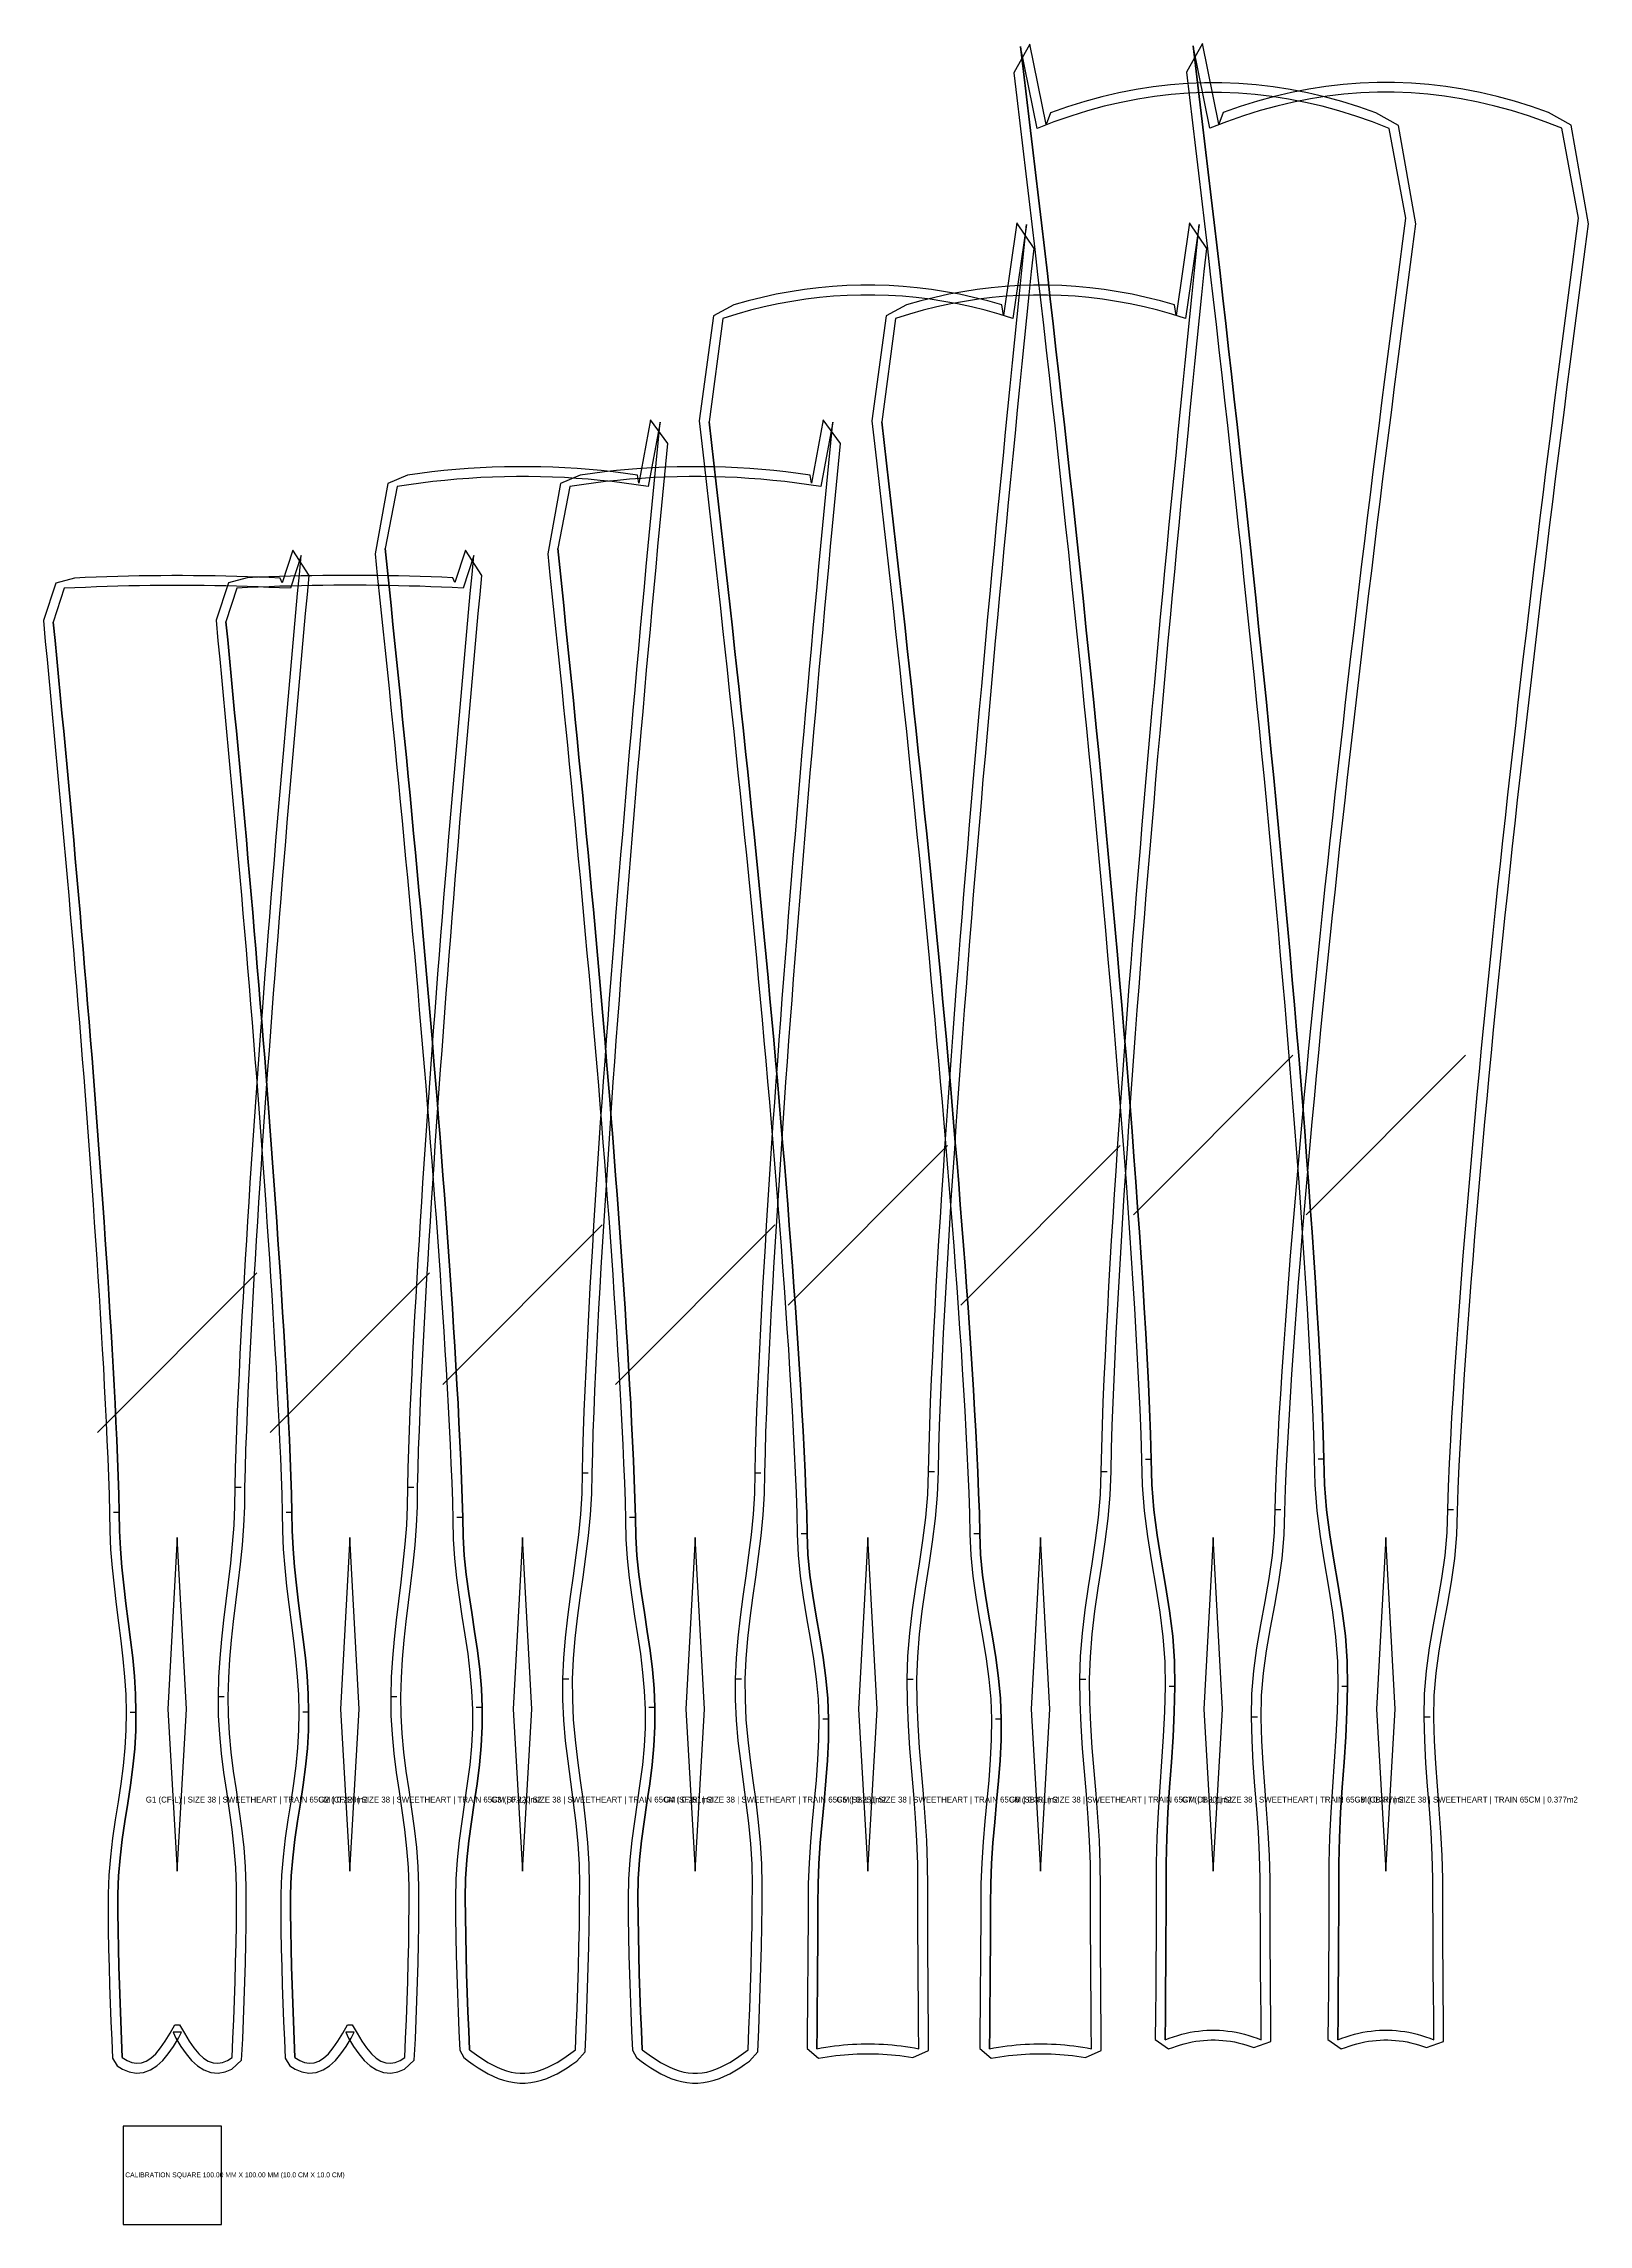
# Model space of a CAD drawing. Header units: millimetres. Extents: x -41 to 1533, y 40 to 2263.
import ezdxf

# ---------------------------------------------------------------- set-up
doc = ezdxf.new("R2010")
doc.units = ezdxf.units.MM
for name, color, linetype in [('1_BOUNDARY', 7, 'Continuous'), ('2_SEW', 3, 'Continuous'), ('3_SEAM_EDGE', 5, 'Continuous'), ('4_INTERNAL_DART', 6, 'Continuous'), ('6_TEXT', 2, 'Continuous'), ('7_GRAINLINE', 1, 'Continuous'), ('8_NOTCH', 4, 'Continuous'), ('CALIBRATION_100MM', 1, 'Continuous')]:
    doc.layers.add(name, color=color, linetype=linetype)

msp = doc.modelspace()

# ---------------------------------------------------------------- linework, layer by layer
at = {"layer": '1_BOUNDARY'}
for points in [[(1105.573, 218.86), (1109.691, 220.437), (1113.66, 221.817), (1117.619, 223.057), (1121.567, 224.156), (1125.508, 225.115), (1129.444, 225.936), (1133.373, 226.619), (1137.296, 227.165), (1141.214, 227.575), (1145.129, 227.847), (1149.044, 227.983), (1152.956, 227.983), (1156.871, 227.847), (1160.786, 227.575), (1164.704, 227.165), (1168.627, 226.619), (1172.556, 225.936), (1176.492, 225.115), (1180.433, 224.156), (1184.381, 223.057), (1188.34, 221.817), (1192.309, 220.437), (1209.833, 226.38), (1209.771, 251.71), (1209.554, 275.117), (1209.363, 298.52), (1209.206, 321.918), (1209.094, 345.313), (1209.032, 368.716), (1208.974, 392.252), (1208.342, 415.924), (1207.069, 439.565), (1205.373, 463.102), (1203.537, 486.516), (1201.866, 509.805), (1200.633, 532.991), (1200.038, 556.068), (1200.373, 578.953), (1202.207, 601.763), (1205.354, 624.718), (1209.406, 647.883), (1213.829, 671.287), (1218.022, 694.928), (1221.4, 718.784), (1223.479, 742.775), (1224.082, 766.461), (1224.839, 789.785), (1225.858, 813.108), (1227.043, 836.462), (1228.353, 859.828), (1229.769, 883.202), (1231.273, 906.582), (1232.859, 929.964), (1234.517, 953.35), (1236.242, 976.738), (1238.027, 1000.128), (1239.869, 1023.519), (1241.765, 1046.914), (1243.712, 1070.308), (1245.706, 1093.703), (1247.745, 1117.099), (1249.829, 1140.496), (1251.953, 1163.895), (1254.118, 1187.294), (1256.321, 1210.693), (1258.562, 1234.092), (1260.837, 1257.493), (1263.148, 1280.894), (1265.493, 1304.295), (1267.869, 1327.697), (1270.278, 1351.099), (1272.717, 1374.501), (1275.186, 1397.904), (1277.685, 1421.307), (1280.212, 1444.711), (1282.767, 1468.114), (1285.349, 1491.518), (1287.958, 1514.922), (1290.593, 1538.327), (1293.253, 1561.731), (1295.938, 1585.136), (1298.649, 1608.541), (1301.383, 1631.946), (1304.141, 1655.352), (1306.922, 1678.757), (1309.725, 1702.163), (1312.551, 1725.569), (1315.399, 1748.975), (1318.269, 1772.381), (1321.161, 1795.788), (1324.073, 1819.194), (1327.006, 1842.601), (1329.959, 1866.007), (1332.933, 1889.414), (1335.926, 1912.822), (1338.939, 1936.228), (1341.971, 1959.635), (1345.022, 1983.043), (1348.092, 2006.45), (1351.181, 2029.858), (1354.287, 2053.266), (1357.435, 2079.139), (1339.922, 2179.415), (1316.796, 2192.353), (1299.381, 2198.456), (1281.956, 2203.884), (1264.519, 2208.637), (1247.072, 2212.714), (1229.617, 2216.113), (1212.155, 2218.832), (1194.686, 2220.874), (1177.213, 2222.234), (1159.738, 2222.915), (1142.262, 2222.915), (1124.787, 2222.234), (1107.314, 2220.874), (1089.845, 2218.832), (1072.383, 2216.113), (1054.928, 2212.714), (1037.481, 2208.637), (1020.044, 2203.884), (1002.619, 2198.456), (985.204, 2192.353), (980.728, 2180.374), (964.222, 2262.342), (947.699, 2233.078), (950.805, 2207.366), (953.894, 2181.654), (956.964, 2155.942), (960.015, 2130.23), (963.047, 2104.518), (966.061, 2078.807), (969.054, 2053.095), (972.028, 2027.384), (974.981, 2001.673), (977.914, 1975.962), (980.826, 1950.25), (983.718, 1924.539), (986.588, 1898.829), (989.436, 1873.118), (992.262, 1847.408), (995.066, 1821.697), (997.848, 1795.987), (1000.606, 1770.277), (1003.34, 1744.567), (1006.051, 1718.857), (1008.736, 1693.148), (1011.397, 1667.438), (1014.032, 1641.729), (1016.641, 1616.021), (1019.223, 1590.312), (1021.779, 1564.603), (1024.305, 1538.895), (1026.804, 1513.187), (1029.273, 1487.48), (1031.713, 1461.772), (1034.122, 1436.065), (1036.499, 1410.358), (1038.844, 1384.652), (1041.155, 1358.946), (1043.43, 1333.241), (1045.671, 1307.536), (1047.875, 1281.831), (1050.04, 1256.127), (1052.164, 1230.425), (1054.248, 1204.722), (1056.288, 1179.021), (1058.282, 1153.319), (1060.229, 1127.619), (1062.125, 1101.92), (1063.968, 1076.223), (1065.753, 1050.526), (1067.479, 1024.832), (1069.137, 999.14), (1070.723, 973.45), (1072.228, 947.764), (1073.644, 922.083), (1074.955, 896.408), (1076.14, 870.746), (1077.16, 845.11), (1077.917, 819.474), (1078.518, 793.509), (1080.589, 767.265), (1083.957, 741.142), (1088.143, 715.216), (1092.567, 689.508), (1096.626, 664.018), (1099.783, 638.719), (1101.625, 613.552), (1101.962, 588.316), (1101.365, 562.906), (1100.131, 537.396), (1098.458, 511.791), (1096.622, 486.073), (1094.927, 460.243), (1093.657, 434.318), (1093.026, 408.366), (1092.968, 382.537), (1092.906, 356.829), (1092.794, 331.128), (1092.637, 305.425), (1092.446, 279.717), (1092.229, 254.006), (1092, 228.289), (1105.573, 218.86)], [(1281.573, 218.86), (1285.691, 220.437), (1289.66, 221.817), (1293.619, 223.057), (1297.567, 224.156), (1301.508, 225.115), (1305.444, 225.936), (1309.373, 226.619), (1313.296, 227.165), (1317.214, 227.575), (1321.129, 227.847), (1325.044, 227.983), (1328.956, 227.983), (1332.871, 227.847), (1336.786, 227.575), (1340.704, 227.165), (1344.627, 226.619), (1348.556, 225.936), (1352.492, 225.115), (1356.433, 224.156), (1360.381, 223.057), (1364.34, 221.817), (1368.309, 220.437), (1385.833, 226.38), (1385.771, 251.71), (1385.554, 275.117), (1385.363, 298.52), (1385.206, 321.918), (1385.094, 345.313), (1385.032, 368.716), (1384.974, 392.252), (1384.342, 415.924), (1383.069, 439.565), (1381.373, 463.102), (1379.537, 486.516), (1377.866, 509.805), (1376.633, 532.991), (1376.038, 556.068), (1376.373, 578.953), (1378.207, 601.763), (1381.354, 624.718), (1385.406, 647.883), (1389.829, 671.287), (1394.022, 694.928), (1397.4, 718.784), (1399.479, 742.775), (1400.082, 766.461), (1400.839, 789.785), (1401.858, 813.108), (1403.043, 836.462), (1404.353, 859.828), (1405.769, 883.202), (1407.273, 906.582), (1408.859, 929.964), (1410.517, 953.35), (1412.242, 976.738), (1414.027, 1000.128), (1415.869, 1023.519), (1417.765, 1046.914), (1419.712, 1070.308), (1421.706, 1093.703), (1423.745, 1117.099), (1425.829, 1140.496), (1427.953, 1163.895), (1430.118, 1187.294), (1432.321, 1210.693), (1434.562, 1234.092), (1436.837, 1257.493), (1439.148, 1280.894), (1441.493, 1304.295), (1443.869, 1327.697), (1446.278, 1351.099), (1448.717, 1374.501), (1451.186, 1397.904), (1453.685, 1421.307), (1456.212, 1444.711), (1458.767, 1468.114), (1461.349, 1491.518), (1463.958, 1514.922), (1466.593, 1538.327), (1469.253, 1561.731), (1471.938, 1585.136), (1474.649, 1608.541), (1477.383, 1631.946), (1480.141, 1655.352), (1482.922, 1678.757), (1485.725, 1702.163), (1488.551, 1725.569), (1491.399, 1748.975), (1494.269, 1772.381), (1497.161, 1795.788), (1500.073, 1819.194), (1503.006, 1842.601), (1505.959, 1866.007), (1508.933, 1889.414), (1511.926, 1912.822), (1514.939, 1936.228), (1517.971, 1959.635), (1521.022, 1983.043), (1524.092, 2006.45), (1527.181, 2029.858), (1530.287, 2053.266), (1533.435, 2079.137), (1515.924, 2179.638), (1492.796, 2192.583), (1475.381, 2198.686), (1457.956, 2204.114), (1440.519, 2208.867), (1423.072, 2212.944), (1405.617, 2216.343), (1388.155, 2219.062), (1370.686, 2221.104), (1353.213, 2222.464), (1335.738, 2223.145), (1318.262, 2223.145), (1300.787, 2222.464), (1283.314, 2221.104), (1265.845, 2219.062), (1248.383, 2216.343), (1230.928, 2212.944), (1213.481, 2208.867), (1196.044, 2204.114), (1178.619, 2198.686), (1161.204, 2192.583), (1156.732, 2180.594), (1140.224, 2262.793), (1123.699, 2233.532), (1126.805, 2207.814), (1129.894, 2182.097), (1132.964, 2156.379), (1136.015, 2130.661), (1139.047, 2104.944), (1142.06, 2079.226), (1145.054, 2053.51), (1148.028, 2027.792), (1150.981, 2002.075), (1153.914, 1976.358), (1156.826, 1950.641), (1159.718, 1924.924), (1162.588, 1899.208), (1165.436, 1873.491), (1168.262, 1847.775), (1171.066, 1822.058), (1173.847, 1796.342), (1176.606, 1770.627), (1179.34, 1744.911), (1182.051, 1719.196), (1184.736, 1693.48), (1187.397, 1667.765), (1190.032, 1642.051), (1192.641, 1616.336), (1195.223, 1590.621), (1197.778, 1564.906), (1200.305, 1539.192), (1202.804, 1513.479), (1205.273, 1487.766), (1207.713, 1462.052), (1210.122, 1436.339), (1212.499, 1410.627), (1214.844, 1384.914), (1217.155, 1359.204), (1219.43, 1333.492), (1221.671, 1307.781), (1223.875, 1282.07), (1226.04, 1256.361), (1228.164, 1230.652), (1230.248, 1204.944), (1232.288, 1179.236), (1234.282, 1153.529), (1236.229, 1127.823), (1238.125, 1102.119), (1239.968, 1076.415), (1241.753, 1050.713), (1243.479, 1025.012), (1245.137, 999.314), (1246.723, 973.619), (1248.228, 947.927), (1249.644, 922.24), (1250.955, 896.559), (1252.14, 870.891), (1253.16, 845.249), (1253.917, 819.609), (1254.518, 793.637), (1256.589, 767.387), (1259.957, 741.259), (1264.143, 715.326), (1268.567, 689.613), (1272.626, 664.117), (1275.783, 638.813), (1277.625, 613.639), (1277.962, 588.397), (1277.365, 562.982), (1276.131, 537.465), (1274.458, 511.855), (1272.622, 486.131), (1270.927, 460.295), (1269.657, 434.364), (1269.026, 408.407), (1268.968, 382.572), (1268.906, 356.858), (1268.794, 331.151), (1268.637, 305.442), (1268.446, 279.729), (1268.229, 254.012), (1268, 228.289), (1281.573, 218.86)], [(748.774, 209.259), (753.218, 210.06), (757.581, 210.775), (761.945, 211.419), (766.307, 211.991), (770.668, 212.491), (775.028, 212.919), (779.388, 213.277), (783.746, 213.562), (788.106, 213.776), (792.464, 213.92), (796.821, 213.991), (801.179, 213.991), (805.536, 213.92), (809.894, 213.776), (814.254, 213.562), (818.612, 213.277), (822.972, 212.919), (827.332, 212.491), (831.693, 211.991), (836.055, 211.419), (840.419, 210.775), (844.782, 210.06), (860.825, 217.24), (860.78, 242.728), (860.57, 266.258), (860.38, 289.785), (860.217, 313.308), (860.09, 336.828), (860.004, 360.346), (859.963, 383.896), (859.812, 407.598), (858.988, 431.405), (857.549, 455.159), (855.695, 478.819), (853.679, 502.37), (851.777, 525.809), (850.242, 549.148), (849.276, 572.413), (849.01, 595.578), (849.765, 618.655), (851.636, 641.758), (854.427, 664.976), (857.838, 688.341), (861.501, 711.867), (865.007, 735.557), (867.962, 759.396), (870.027, 783.354), (870.957, 807.237), (871.35, 830.813), (872.078, 854.245), (872.962, 877.724), (873.958, 901.218), (875.045, 924.719), (876.208, 948.226), (877.438, 971.736), (878.727, 995.248), (880.072, 1018.762), (881.467, 1042.278), (882.909, 1065.796), (884.395, 1089.315), (885.92, 1112.834), (887.486, 1136.355), (889.088, 1159.876), (890.725, 1183.398), (892.397, 1206.92), (894.1, 1230.444), (895.835, 1253.968), (897.6, 1277.492), (899.393, 1301.017), (901.214, 1324.541), (903.063, 1348.067), (904.937, 1371.593), (906.837, 1395.119), (908.761, 1418.646), (910.71, 1442.171), (912.683, 1465.699), (914.678, 1489.225), (916.695, 1512.753), (918.735, 1536.281), (920.795, 1559.808), (922.878, 1583.336), (924.979, 1606.864), (927.101, 1630.392), (929.243, 1653.921), (931.405, 1677.45), (933.584, 1700.979), (935.783, 1724.507), (938, 1748.036), (940.235, 1771.565), (942.487, 1795.095), (944.756, 1818.624), (947.044, 1842.153), (949.347, 1865.683), (951.667, 1889.212), (954.004, 1912.743), (956.356, 1936.273), (958.724, 1959.802), (961.109, 1983.333), (963.508, 2006.862), (965.922, 2030.393), (968.352, 2053.923), (950.977, 2080.08), (937.219, 1985.686), (935.504, 1996.667), (921.155, 2000.635), (906.8, 2004.165), (892.439, 2007.254), (878.074, 2009.903), (863.703, 2012.112), (849.328, 2013.879), (834.951, 2015.204), (820.572, 2016.087), (806.191, 2016.53), (791.809, 2016.53), (777.428, 2016.087), (763.049, 2015.204), (748.672, 2013.879), (734.297, 2012.112), (719.926, 2009.903), (705.561, 2007.254), (691.2, 2004.165), (676.845, 2000.635), (662.496, 1996.667), (641.538, 1985.231), (627.192, 1878.397), (629.662, 1855.335), (632.091, 1834.35), (634.505, 1813.365), (636.904, 1792.379), (639.288, 1771.394), (641.657, 1750.409), (644.009, 1729.425), (646.345, 1708.44), (648.665, 1687.456), (650.968, 1666.471), (653.255, 1645.487), (655.525, 1624.503), (657.777, 1603.519), (660.012, 1582.535), (662.228, 1561.552), (664.427, 1540.568), (666.606, 1519.584), (668.767, 1498.601), (670.909, 1477.618), (673.031, 1456.636), (675.132, 1435.653), (677.214, 1414.671), (679.274, 1393.689), (681.314, 1372.706), (683.331, 1351.724), (685.326, 1330.743), (687.298, 1309.762), (689.247, 1288.781), (691.171, 1267.8), (693.071, 1246.819), (694.945, 1225.839), (696.794, 1204.86), (698.615, 1183.881), (700.408, 1162.902), (702.172, 1141.924), (703.906, 1120.946), (705.609, 1099.968), (707.281, 1078.992), (708.918, 1058.016), (710.519, 1037.041), (712.085, 1016.067), (713.611, 995.094), (715.096, 974.121), (716.538, 953.15), (717.932, 932.181), (719.277, 911.214), (720.566, 890.249), (721.795, 869.287), (722.958, 848.329), (724.044, 827.376), (725.04, 806.432), (725.923, 785.503), (726.651, 764.629), (727.044, 743.593), (727.978, 722.213), (730.052, 700.749), (733.016, 679.419), (736.528, 658.257), (740.19, 637.276), (743.595, 616.475), (746.377, 595.839), (748.239, 575.331), (748.99, 554.854), (748.725, 534.278), (747.762, 513.59), (746.23, 492.819), (744.329, 471.937), (742.314, 450.929), (740.457, 429.799), (739.015, 408.562), (738.189, 387.267), (738.037, 366.09), (737.996, 345.083), (737.91, 324.112), (737.783, 303.138), (737.62, 282.16), (737.43, 261.179), (737.221, 240.194), (737.001, 219.205), (748.774, 209.259)], [(924.774, 209.259), (929.218, 210.06), (933.581, 210.775), (937.945, 211.419), (942.307, 211.991), (946.668, 212.491), (951.028, 212.919), (955.388, 213.277), (959.746, 213.562), (964.106, 213.776), (968.464, 213.92), (972.821, 213.991), (977.179, 213.991), (981.536, 213.92), (985.894, 213.776), (990.254, 213.562), (994.612, 213.277), (998.972, 212.919), (1003.332, 212.491), (1007.693, 211.991), (1012.055, 211.419), (1016.419, 210.775), (1020.782, 210.06), (1036.825, 217.24), (1036.78, 242.728), (1036.57, 266.258), (1036.38, 289.785), (1036.217, 313.308), (1036.09, 336.828), (1036.004, 360.346), (1035.963, 383.896), (1035.812, 407.598), (1034.988, 431.405), (1033.549, 455.159), (1031.695, 478.819), (1029.679, 502.37), (1027.777, 525.809), (1026.242, 549.148), (1025.276, 572.413), (1025.01, 595.578), (1025.765, 618.655), (1027.636, 641.758), (1030.427, 664.976), (1033.838, 688.341), (1037.501, 711.867), (1041.007, 735.557), (1043.962, 759.396), (1046.027, 783.354), (1046.957, 807.237), (1047.35, 830.813), (1048.078, 854.245), (1048.962, 877.724), (1049.958, 901.218), (1051.045, 924.719), (1052.208, 948.226), (1053.438, 971.736), (1054.727, 995.248), (1056.072, 1018.762), (1057.467, 1042.278), (1058.909, 1065.796), (1060.395, 1089.315), (1061.92, 1112.834), (1063.486, 1136.355), (1065.088, 1159.876), (1066.725, 1183.398), (1068.397, 1206.92), (1070.1, 1230.444), (1071.835, 1253.968), (1073.6, 1277.492), (1075.393, 1301.017), (1077.214, 1324.541), (1079.063, 1348.067), (1080.937, 1371.593), (1082.837, 1395.119), (1084.761, 1418.646), (1086.71, 1442.171), (1088.683, 1465.699), (1090.678, 1489.225), (1092.695, 1512.753), (1094.735, 1536.281), (1096.795, 1559.808), (1098.878, 1583.336), (1100.979, 1606.864), (1103.101, 1630.392), (1105.243, 1653.921), (1107.405, 1677.45), (1109.584, 1700.979), (1111.783, 1724.507), (1114, 1748.036), (1116.235, 1771.565), (1118.487, 1795.095), (1120.756, 1818.624), (1123.044, 1842.153), (1125.347, 1865.683), (1127.667, 1889.212), (1130.004, 1912.743), (1132.356, 1936.273), (1134.724, 1959.802), (1137.109, 1983.333), (1139.508, 2006.862), (1141.922, 2030.393), (1144.352, 2053.923), (1126.977, 2080.08), (1113.219, 1985.686), (1111.504, 1996.667), (1097.155, 2000.635), (1082.8, 2004.165), (1068.439, 2007.254), (1054.074, 2009.903), (1039.703, 2012.112), (1025.328, 2013.879), (1010.951, 2015.204), (996.572, 2016.087), (982.191, 2016.53), (967.809, 2016.53), (953.428, 2016.087), (939.049, 2015.204), (924.672, 2013.879), (910.297, 2012.112), (895.926, 2009.903), (881.561, 2007.254), (867.2, 2004.165), (852.845, 2000.635), (838.496, 1996.667), (817.538, 1985.231), (803.192, 1878.397), (805.662, 1855.335), (808.091, 1834.35), (810.505, 1813.365), (812.904, 1792.379), (815.288, 1771.394), (817.657, 1750.409), (820.009, 1729.425), (822.345, 1708.44), (824.665, 1687.456), (826.968, 1666.471), (829.255, 1645.487), (831.525, 1624.503), (833.777, 1603.519), (836.012, 1582.535), (838.228, 1561.552), (840.427, 1540.568), (842.606, 1519.584), (844.767, 1498.601), (846.909, 1477.618), (849.031, 1456.636), (851.132, 1435.653), (853.214, 1414.671), (855.274, 1393.689), (857.314, 1372.706), (859.331, 1351.724), (861.326, 1330.743), (863.298, 1309.762), (865.247, 1288.781), (867.171, 1267.8), (869.071, 1246.819), (870.945, 1225.839), (872.794, 1204.86), (874.615, 1183.881), (876.408, 1162.902), (878.172, 1141.924), (879.906, 1120.946), (881.609, 1099.968), (883.281, 1078.992), (884.918, 1058.016), (886.519, 1037.041), (888.085, 1016.067), (889.611, 995.094), (891.096, 974.121), (892.538, 953.15), (893.932, 932.181), (895.277, 911.214), (896.566, 890.249), (897.795, 869.287), (898.958, 848.329), (900.044, 827.376), (901.04, 806.432), (901.923, 785.503), (902.651, 764.629), (903.044, 743.593), (903.978, 722.213), (906.052, 700.749), (909.016, 679.419), (912.528, 658.257), (916.19, 637.276), (919.595, 616.475), (922.377, 595.839), (924.239, 575.331), (924.99, 554.854), (924.725, 534.278), (923.762, 513.59), (922.23, 492.819), (920.329, 471.937), (918.314, 450.929), (916.457, 429.799), (915.015, 408.562), (914.189, 387.267), (914.037, 366.09), (913.996, 345.083), (913.91, 324.112), (913.783, 303.138), (913.62, 282.16), (913.43, 261.179), (913.221, 240.194), (913.001, 219.205), (924.774, 209.259)], [(387.014, 209.989), (391.799, 206.415), (396.703, 202.918), (401.669, 199.591), (406.703, 196.475), (411.813, 193.613), (417.007, 191.045), (422.29, 188.816), (427.66, 186.966), (433.115, 185.535), (438.638, 184.558), (444.206, 184.062), (449.794, 184.062), (455.362, 184.558), (460.885, 185.535), (466.34, 186.966), (471.71, 188.816), (476.993, 191.045), (482.187, 193.613), (487.297, 196.475), (492.331, 199.591), (497.297, 202.918), (502.201, 206.415), (510.755, 215.802), (511.82, 238.614), (512.617, 259.635), (513.355, 280.67), (514.006, 301.717), (514.544, 322.775), (514.953, 343.841), (515.214, 364.913), (515.318, 386.057), (514.967, 407.381), (513.685, 428.783), (511.615, 450.098), (508.994, 471.29), (506.123, 492.34), (503.319, 513.245), (500.892, 534.012), (499.102, 554.666), (498.138, 575.244), (498.095, 595.804), (498.945, 616.393), (500.604, 637.042), (502.932, 657.779), (505.722, 678.627), (508.728, 699.599), (511.676, 720.696), (514.293, 741.91), (516.337, 763.225), (517.611, 784.607), (518.015, 805.793), (518.486, 826.728), (519.155, 847.653), (519.939, 868.605), (520.811, 889.568), (521.754, 910.536), (522.759, 931.508), (523.819, 952.484), (524.928, 973.461), (526.082, 994.441), (527.277, 1015.422), (528.512, 1036.404), (529.782, 1057.388), (531.087, 1078.372), (532.424, 1099.357), (533.792, 1120.343), (535.189, 1141.329), (536.615, 1162.316), (538.068, 1183.303), (539.546, 1204.292), (541.049, 1225.28), (542.576, 1246.269), (544.127, 1267.258), (545.702, 1288.247), (547.297, 1309.237), (548.914, 1330.227), (550.551, 1351.217), (552.21, 1372.208), (553.888, 1393.199), (555.584, 1414.19), (557.3, 1435.181), (559.035, 1456.172), (560.787, 1477.164), (562.556, 1498.156), (564.344, 1519.148), (566.147, 1540.14), (567.967, 1561.132), (569.804, 1582.125), (571.656, 1603.117), (573.524, 1624.11), (575.408, 1645.103), (577.307, 1666.096), (579.22, 1687.089), (581.148, 1708.082), (583.09, 1729.075), (585.048, 1750.069), (587.018, 1771.062), (589.002, 1792.056), (591, 1813.05), (593.011, 1834.043), (595.036, 1855.037), (577.368, 1879.213), (565.593, 1814.86), (564.189, 1823.054), (551.856, 1824.751), (539.522, 1826.26), (527.187, 1827.58), (514.852, 1828.712), (502.517, 1829.655), (490.179, 1830.41), (477.843, 1830.976), (465.506, 1831.352), (453.169, 1831.542), (440.831, 1831.542), (428.494, 1831.352), (416.157, 1830.976), (403.821, 1830.41), (391.483, 1829.655), (379.148, 1828.712), (366.813, 1827.58), (354.478, 1826.26), (342.144, 1824.751), (329.811, 1823.054), (309.596, 1814.513), (296.944, 1742.622), (298.973, 1721.157), (300.997, 1701.88), (303.009, 1682.602), (305.006, 1663.324), (306.99, 1644.047), (308.96, 1624.769), (310.918, 1605.491), (312.86, 1586.214), (314.787, 1566.937), (316.701, 1547.659), (318.6, 1528.382), (320.483, 1509.106), (322.351, 1489.828), (324.203, 1470.552), (326.04, 1451.276), (327.86, 1431.999), (329.663, 1412.723), (331.45, 1393.447), (333.219, 1374.171), (334.972, 1354.895), (336.706, 1335.621), (338.422, 1316.345), (340.118, 1297.07), (341.796, 1277.796), (343.454, 1258.521), (345.091, 1239.247), (346.709, 1219.974), (348.304, 1200.7), (349.878, 1181.426), (351.429, 1162.153), (352.956, 1142.881), (354.459, 1123.609), (355.937, 1104.337), (357.39, 1085.066), (358.815, 1065.796), (360.212, 1046.525), (361.58, 1027.257), (362.916, 1007.988), (364.221, 988.72), (365.491, 969.454), (366.726, 950.189), (367.921, 930.925), (369.074, 911.662), (370.184, 892.402), (371.243, 873.144), (372.248, 853.89), (373.191, 834.639), (374.062, 815.395), (374.846, 796.164), (375.514, 776.96), (375.986, 757.745), (376.39, 738.259), (377.669, 718.558), (379.718, 698.931), (382.34, 679.414), (385.29, 660.025), (388.295, 640.771), (391.082, 621.65), (393.405, 602.651), (395.059, 583.749), (395.905, 564.911), (395.863, 546.106), (394.902, 527.28), (393.118, 508.371), (390.695, 489.34), (387.894, 470.158), (385.021, 450.818), (382.397, 431.326), (380.32, 411.699), (379.035, 391.977), (378.682, 372.339), (378.786, 352.899), (379.047, 333.535), (379.456, 314.178), (379.995, 294.831), (380.646, 275.495), (381.384, 256.172), (382.182, 236.864), (383.009, 217.572), (387.014, 209.989)], [(563.014, 209.989), (567.799, 206.415), (572.703, 202.918), (577.669, 199.591), (582.703, 196.475), (587.813, 193.613), (593.007, 191.045), (598.29, 188.816), (603.66, 186.966), (609.115, 185.535), (614.638, 184.558), (620.206, 184.062), (625.794, 184.062), (631.362, 184.558), (636.885, 185.535), (642.34, 186.966), (647.71, 188.816), (652.993, 191.045), (658.187, 193.613), (663.297, 196.475), (668.331, 199.591), (673.297, 202.918), (678.201, 206.415), (686.755, 215.802), (687.82, 238.614), (688.617, 259.635), (689.355, 280.67), (690.006, 301.717), (690.544, 322.775), (690.953, 343.841), (691.214, 364.913), (691.318, 386.057), (690.967, 407.381), (689.685, 428.783), (687.615, 450.098), (684.994, 471.29), (682.123, 492.34), (679.319, 513.245), (676.892, 534.012), (675.102, 554.666), (674.138, 575.244), (674.095, 595.804), (674.945, 616.393), (676.604, 637.042), (678.932, 657.779), (681.722, 678.627), (684.728, 699.599), (687.676, 720.696), (690.293, 741.91), (692.337, 763.225), (693.611, 784.607), (694.015, 805.793), (694.486, 826.728), (695.155, 847.653), (695.939, 868.605), (696.811, 889.568), (697.754, 910.536), (698.759, 931.508), (699.819, 952.484), (700.928, 973.461), (702.082, 994.441), (703.277, 1015.422), (704.512, 1036.404), (705.782, 1057.388), (707.087, 1078.372), (708.424, 1099.357), (709.792, 1120.343), (711.189, 1141.329), (712.615, 1162.316), (714.068, 1183.303), (715.546, 1204.292), (717.049, 1225.28), (718.576, 1246.269), (720.127, 1267.258), (721.702, 1288.247), (723.297, 1309.237), (724.914, 1330.227), (726.551, 1351.217), (728.21, 1372.208), (729.888, 1393.199), (731.584, 1414.19), (733.3, 1435.181), (735.035, 1456.172), (736.787, 1477.164), (738.556, 1498.156), (740.344, 1519.148), (742.147, 1540.14), (743.967, 1561.132), (745.804, 1582.125), (747.656, 1603.117), (749.524, 1624.11), (751.408, 1645.103), (753.307, 1666.096), (755.22, 1687.089), (757.148, 1708.082), (759.09, 1729.075), (761.048, 1750.069), (763.018, 1771.062), (765.002, 1792.056), (767, 1813.05), (769.011, 1834.043), (771.036, 1855.037), (753.368, 1879.213), (741.593, 1814.86), (740.189, 1823.054), (727.856, 1824.751), (715.522, 1826.26), (703.187, 1827.58), (690.852, 1828.712), (678.517, 1829.655), (666.179, 1830.41), (653.843, 1830.976), (641.506, 1831.352), (629.169, 1831.542), (616.831, 1831.542), (604.494, 1831.352), (592.157, 1830.976), (579.821, 1830.41), (567.483, 1829.655), (555.148, 1828.712), (542.813, 1827.58), (530.478, 1826.26), (518.144, 1824.751), (505.811, 1823.054), (485.596, 1814.513), (472.944, 1742.622), (474.973, 1721.157), (476.997, 1701.88), (479.009, 1682.602), (481.006, 1663.324), (482.99, 1644.047), (484.96, 1624.769), (486.918, 1605.491), (488.86, 1586.214), (490.787, 1566.937), (492.701, 1547.659), (494.6, 1528.382), (496.483, 1509.106), (498.351, 1489.828), (500.203, 1470.552), (502.04, 1451.276), (503.86, 1431.999), (505.663, 1412.723), (507.45, 1393.447), (509.219, 1374.171), (510.972, 1354.895), (512.706, 1335.621), (514.422, 1316.345), (516.118, 1297.07), (517.796, 1277.796), (519.454, 1258.521), (521.091, 1239.247), (522.709, 1219.974), (524.304, 1200.7), (525.878, 1181.426), (527.429, 1162.153), (528.956, 1142.881), (530.459, 1123.609), (531.937, 1104.337), (533.39, 1085.066), (534.815, 1065.796), (536.212, 1046.525), (537.58, 1027.257), (538.916, 1007.988), (540.221, 988.72), (541.491, 969.454), (542.726, 950.189), (543.921, 930.925), (545.074, 911.662), (546.184, 892.402), (547.243, 873.144), (548.248, 853.89), (549.191, 834.639), (550.062, 815.395), (550.846, 796.164), (551.514, 776.96), (551.986, 757.745), (552.39, 738.259), (553.669, 718.558), (555.718, 698.931), (558.34, 679.414), (561.29, 660.025), (564.295, 640.771), (567.082, 621.65), (569.405, 602.651), (571.059, 583.749), (571.905, 564.911), (571.863, 546.106), (570.902, 527.28), (569.118, 508.371), (566.695, 489.34), (563.894, 470.158), (561.021, 450.818), (558.397, 431.326), (556.32, 411.699), (555.035, 391.977), (554.682, 372.339), (554.786, 352.899), (555.047, 333.535), (555.456, 314.178), (555.995, 294.831), (556.646, 275.495), (557.384, 256.172), (558.182, 236.864), (559.009, 217.572), (563.014, 209.989)], [(33.737, 201.497), (39.332, 198.075), (45.984, 195.427), (53.141, 194.206), (60.606, 194.813), (67.818, 197.371), (74.401, 201.592), (80.377, 207.135), (85.928, 213.787), (91.21, 221.386), (96.328, 229.759), (99.217, 236.019), (90.783, 236.019), (93.672, 229.759), (98.79, 221.386), (104.072, 213.787), (109.623, 207.135), (115.599, 201.592), (122.182, 197.371), (129.394, 194.813), (136.859, 194.206), (144.016, 195.427), (150.668, 198.075), (160.694, 207.544), (161.796, 228.972), (162.574, 248.371), (163.302, 267.784), (163.954, 287.208), (164.512, 306.642), (164.954, 326.084), (165.268, 345.532), (165.444, 364.994), (165.439, 384.601), (164.716, 404.375), (163.151, 424.14), (160.905, 443.808), (158.208, 463.355), (155.328, 482.764), (152.545, 502.037), (150.127, 521.18), (148.302, 540.214), (147.237, 559.172), (147.024, 578.138), (147.532, 597.165), (148.667, 616.242), (150.342, 635.378), (152.429, 654.594), (154.764, 673.9), (157.163, 693.302), (159.434, 712.796), (161.394, 732.378), (162.88, 752.03), (163.769, 771.718), (164.04, 791.207), (164.488, 810.498), (165.097, 829.811), (165.808, 849.145), (166.594, 868.489), (167.444, 887.838), (168.348, 907.192), (169.3, 926.548), (170.296, 945.906), (171.332, 965.266), (172.405, 984.628), (173.513, 1003.991), (174.652, 1023.354), (175.822, 1042.718), (177.021, 1062.084), (178.248, 1081.45), (179.5, 1100.816), (180.777, 1120.184), (182.079, 1139.552), (183.403, 1158.92), (184.751, 1178.288), (186.119, 1197.657), (187.509, 1217.026), (188.918, 1236.396), (190.348, 1255.765), (191.796, 1275.136), (193.262, 1294.506), (194.747, 1313.877), (196.25, 1333.247), (197.77, 1352.618), (199.306, 1371.99), (200.859, 1391.362), (202.428, 1410.733), (204.012, 1430.105), (205.613, 1449.477), (207.227, 1468.849), (208.857, 1488.221), (210.502, 1507.594), (212.16, 1526.967), (213.833, 1546.339), (215.519, 1565.711), (217.218, 1585.085), (218.932, 1604.458), (220.657, 1623.831), (222.397, 1643.204), (224.148, 1662.578), (225.912, 1681.951), (227.688, 1701.325), (229.476, 1720.698), (212.952, 1746.475), (202.021, 1713.141), (199.811, 1718.107), (188.779, 1718.589), (177.746, 1719.016), (166.713, 1719.39), (155.681, 1719.711), (144.648, 1719.979), (133.615, 1720.193), (122.582, 1720.353), (111.549, 1720.46), (100.516, 1720.513), (89.484, 1720.513), (78.451, 1720.46), (67.418, 1720.353), (56.385, 1720.193), (45.352, 1719.979), (34.319, 1719.711), (23.287, 1719.39), (12.254, 1719.016), (1.221, 1718.589), (-9.811, 1718.107), (-28.814, 1712.89), (-41.174, 1674.704), (-39.472, 1653.516), (-37.684, 1635.004), (-35.908, 1616.491), (-34.144, 1597.979), (-32.393, 1579.466), (-30.653, 1560.954), (-28.928, 1542.442), (-27.215, 1523.93), (-25.515, 1505.418), (-23.829, 1486.907), (-22.157, 1468.395), (-20.498, 1449.883), (-18.854, 1431.372), (-17.224, 1412.861), (-15.61, 1394.35), (-14.009, 1375.839), (-12.425, 1357.328), (-10.856, 1338.818), (-9.303, 1320.308), (-7.767, 1301.797), (-6.247, 1283.287), (-4.745, 1264.778), (-3.259, 1246.268), (-1.793, 1227.759), (-0.345, 1209.25), (1.084, 1190.741), (2.493, 1172.233), (3.884, 1153.725), (5.252, 1135.217), (6.599, 1116.71), (7.923, 1098.203), (9.225, 1079.697), (10.502, 1061.191), (11.754, 1042.686), (12.98, 1024.181), (14.179, 1005.677), (15.349, 987.174), (16.488, 968.672), (17.596, 950.171), (18.669, 931.672), (19.705, 913.174), (20.701, 894.677), (21.654, 876.183), (22.557, 857.691), (23.407, 839.204), (24.193, 820.722), (24.903, 802.251), (25.512, 783.803), (25.96, 765.376), (26.232, 746.742), (27.122, 727.901), (28.61, 709.097), (30.572, 690.368), (32.844, 671.728), (35.243, 653.187), (37.577, 634.745), (39.662, 616.397), (41.335, 598.132), (42.469, 579.93), (42.976, 561.781), (42.763, 543.695), (41.7, 525.616), (39.879, 507.458), (37.464, 489.187), (34.682, 470.78), (31.801, 452.229), (29.102, 433.536), (26.854, 414.716), (25.285, 395.795), (24.561, 376.863), (24.556, 358.106), (24.732, 339.501), (25.046, 320.91), (25.489, 302.326), (26.046, 283.75), (26.699, 265.185), (27.426, 246.632), (28.205, 228.092), (29.009, 209.566), (33.737, 201.497)], [(209.737, 201.497), (215.332, 198.075), (221.984, 195.427), (229.141, 194.206), (236.606, 194.813), (243.818, 197.371), (250.401, 201.592), (256.377, 207.135), (261.928, 213.787), (267.21, 221.386), (272.328, 229.759), (275.217, 236.019), (266.783, 236.019), (269.672, 229.759), (274.79, 221.386), (280.072, 213.787), (285.623, 207.135), (291.599, 201.592), (298.182, 197.371), (305.394, 194.813), (312.859, 194.206), (320.016, 195.427), (326.668, 198.075), (336.694, 207.544), (337.796, 228.972), (338.574, 248.371), (339.302, 267.784), (339.954, 287.208), (340.512, 306.642), (340.954, 326.084), (341.268, 345.532), (341.444, 364.994), (341.439, 384.601), (340.716, 404.375), (339.151, 424.14), (336.905, 443.808), (334.208, 463.355), (331.328, 482.764), (328.545, 502.037), (326.127, 521.18), (324.302, 540.214), (323.237, 559.172), (323.024, 578.138), (323.532, 597.165), (324.667, 616.242), (326.342, 635.378), (328.429, 654.594), (330.764, 673.9), (333.163, 693.302), (335.434, 712.796), (337.394, 732.378), (338.88, 752.03), (339.769, 771.718), (340.04, 791.207), (340.488, 810.498), (341.097, 829.811), (341.808, 849.145), (342.594, 868.489), (343.444, 887.838), (344.348, 907.192), (345.3, 926.548), (346.296, 945.906), (347.332, 965.266), (348.405, 984.628), (349.513, 1003.991), (350.652, 1023.354), (351.822, 1042.718), (353.021, 1062.084), (354.248, 1081.45), (355.5, 1100.816), (356.777, 1120.184), (358.079, 1139.552), (359.403, 1158.92), (360.751, 1178.288), (362.119, 1197.657), (363.509, 1217.026), (364.918, 1236.396), (366.348, 1255.765), (367.796, 1275.136), (369.262, 1294.506), (370.747, 1313.877), (372.25, 1333.247), (373.77, 1352.618), (375.306, 1371.99), (376.859, 1391.362), (378.428, 1410.733), (380.012, 1430.105), (381.613, 1449.477), (383.227, 1468.849), (384.857, 1488.221), (386.502, 1507.594), (388.16, 1526.967), (389.833, 1546.339), (391.519, 1565.711), (393.218, 1585.085), (394.932, 1604.458), (396.657, 1623.831), (398.397, 1643.204), (400.148, 1662.578), (401.912, 1681.951), (403.688, 1701.325), (405.476, 1720.698), (388.994, 1746.539), (378.039, 1713.398), (375.811, 1718.337), (364.779, 1718.819), (353.746, 1719.246), (342.713, 1719.62), (331.681, 1719.941), (320.648, 1720.209), (309.615, 1720.423), (298.582, 1720.583), (287.549, 1720.69), (276.516, 1720.743), (265.484, 1720.743), (254.451, 1720.69), (243.418, 1720.583), (232.385, 1720.423), (221.352, 1720.209), (210.319, 1719.941), (199.287, 1719.62), (188.254, 1719.246), (177.221, 1718.819), (166.189, 1718.337), (147.202, 1713.145), (134.827, 1675.171), (136.528, 1653.971), (138.316, 1635.452), (140.092, 1616.935), (141.856, 1598.416), (143.607, 1579.898), (145.346, 1561.38), (147.072, 1542.861), (148.785, 1524.344), (150.485, 1505.827), (152.171, 1487.309), (153.843, 1468.791), (155.502, 1450.274), (157.146, 1431.756), (158.776, 1413.24), (160.39, 1394.723), (161.991, 1376.206), (163.575, 1357.69), (165.144, 1339.173), (166.697, 1320.658), (168.233, 1302.141), (169.753, 1283.626), (171.255, 1265.11), (172.741, 1246.594), (174.207, 1228.08), (175.655, 1209.565), (177.084, 1191.051), (178.493, 1172.536), (179.884, 1154.022), (181.252, 1135.51), (182.599, 1116.996), (183.923, 1098.483), (185.225, 1079.971), (186.502, 1061.459), (187.754, 1042.948), (188.98, 1024.438), (190.179, 1005.928), (191.349, 987.419), (192.488, 968.911), (193.596, 950.404), (194.669, 931.899), (195.705, 913.395), (196.701, 894.892), (197.654, 876.392), (198.557, 857.895), (199.407, 839.402), (200.193, 820.914), (200.903, 802.437), (201.512, 783.983), (201.96, 765.55), (202.232, 746.91), (203.122, 728.064), (204.61, 709.255), (206.572, 690.519), (208.844, 671.874), (211.243, 653.326), (213.577, 634.879), (215.662, 616.526), (217.335, 598.254), (218.469, 580.046), (218.976, 561.891), (218.763, 543.8), (217.7, 525.714), (215.879, 507.551), (213.464, 489.274), (210.682, 470.861), (207.801, 452.305), (205.102, 433.606), (202.854, 414.78), (201.285, 395.853), (200.561, 376.915), (200.556, 358.152), (200.732, 339.542), (201.046, 320.946), (201.489, 302.355), (202.046, 283.773), (202.699, 265.203), (203.426, 246.644), (204.205, 228.098), (205.009, 209.566), (209.737, 201.497)]]:
    msp.add_lwpolyline(points, close=True, dxfattribs=at)
at = {"layer": '2_SEW'}
for points in [[(1102, 228.2), (1106.261, 229.83), (1110.522, 231.312), (1114.783, 232.646), (1119.043, 233.832), (1123.304, 234.869), (1127.565, 235.758), (1131.826, 236.499), (1136.087, 237.092), (1140.348, 237.537), (1144.609, 237.833), (1148.87, 237.981), (1153.13, 237.981), (1157.391, 237.833), (1161.652, 237.537), (1165.913, 237.092), (1170.174, 236.499), (1174.435, 235.758), (1178.696, 234.869), (1182.957, 233.832), (1187.217, 232.646), (1191.478, 231.312), (1195.739, 229.83), (1200, 228.2), (1199.771, 251.7008), (1199.554, 275.2018), (1199.363, 298.7036), (1199.206, 322.2046), (1199.094, 345.7054), (1199.032, 369.2063), (1198.975, 392.7073), (1198.35, 416.2092), (1197.089, 439.71), (1195.401, 463.211), (1193.565, 486.7118), (1191.885, 510.2127), (1190.641, 533.7136), (1190.038, 557.2154), (1190.384, 580.7164), (1192.266, 604.2172), (1195.473, 627.7181), (1199.567, 651.219), (1203.993, 674.7209), (1208.147, 698.2219), (1211.465, 721.7227), (1213.495, 745.2236), (1214.086, 768.7245), (1214.846, 792.2264), (1215.869, 815.7272), (1217.057, 839.2282), (1218.37, 862.729), (1219.788, 886.23), (1221.295, 909.7318), (1222.883, 933.2327), (1224.543, 956.7336), (1226.27, 980.2345), (1228.057, 1003.7354), (1229.901, 1027.2363), (1231.799, 1050.7382), (1233.747, 1074.2391), (1235.743, 1097.74), (1237.784, 1121.2408), (1239.869, 1144.7418), (1241.995, 1168.2436), (1244.161, 1191.7445), (1246.366, 1215.2454), (1248.608, 1238.7462), (1250.885, 1262.2472), (1253.197, 1285.7491), (1255.543, 1309.25), (1257.921, 1332.7509), (1260.331, 1356.2518), (1262.772, 1379.7526), (1265.242, 1403.2536), (1267.742, 1426.7554), (1270.27, 1450.2564), (1272.827, 1473.7572), (1275.41, 1497.258), (1278.02, 1520.759), (1280.656, 1544.2608), (1283.318, 1567.7617), (1286.004, 1591.2627), (1288.716, 1614.7636), (1291.451, 1638.2645), (1294.21, 1661.7664), (1296.992, 1685.2672), (1299.797, 1708.7681), (1302.624, 1732.269), (1305.473, 1755.7698), (1308.344, 1779.2718), (1311.237, 1802.7726), (1314.15, 1826.2736), (1317.084, 1849.7744), (1320.038, 1873.2754), (1323.013, 1896.7763), (1326.007, 1920.2782), (1329.021, 1943.779), (1332.054, 1967.2799), (1335.106, 1990.7808), (1338.177, 2014.2817), (1341.267, 2037.7836), (1344.374, 2061.2844), (1347.5, 2084.7854), (1330.413, 2176.319), (1313.326, 2182.974), (1296.239, 2188.962), (1279.152, 2194.285), (1262.065, 2198.943), (1244.978, 2202.936), (1227.891, 2206.263), (1210.804, 2208.924), (1193.717, 2210.921), (1176.63, 2212.251), (1159.543, 2212.917), (1142.457, 2212.917), (1125.37, 2212.251), (1108.283, 2210.921), (1091.196, 2208.924), (1074.109, 2206.263), (1057.022, 2202.936), (1039.935, 2198.943), (1022.848, 2194.285), (1005.761, 2188.962), (988.674, 2182.974), (971.587, 2176.319), (954.5, 2260), (957.626, 2234.281), (960.733, 2208.562), (963.823, 2182.843), (966.894, 2157.124), (969.946, 2131.405), (972.979, 2105.686), (975.993, 2079.967), (978.987, 2054.248), (981.962, 2028.529), (984.916, 2002.81), (987.85, 1977.091), (990.763, 1951.372), (993.656, 1925.653), (996.527, 1899.934), (999.376, 1874.215), (1002.203, 1848.496), (1005.008, 1822.777), (1007.79, 1797.058), (1010.549, 1771.339), (1013.284, 1745.62), (1015.996, 1719.901), (1018.682, 1694.182), (1021.344, 1668.463), (1023.98, 1642.744), (1026.59, 1617.025), (1029.173, 1591.306), (1031.73, 1565.587), (1034.258, 1539.868), (1036.758, 1514.149), (1039.228, 1488.43), (1041.669, 1462.711), (1044.079, 1436.992), (1046.457, 1411.273), (1048.803, 1385.554), (1051.115, 1359.835), (1053.392, 1334.116), (1055.634, 1308.397), (1057.839, 1282.678), (1060.005, 1256.959), (1062.131, 1231.241), (1064.216, 1205.522), (1066.257, 1179.803), (1068.253, 1154.084), (1070.201, 1128.365), (1072.099, 1102.646), (1073.943, 1076.927), (1075.73, 1051.208), (1077.457, 1025.489), (1079.117, 999.77), (1080.705, 974.051), (1082.212, 948.332), (1083.63, 922.613), (1084.943, 896.894), (1086.131, 871.175), (1087.154, 845.456), (1087.914, 819.737), (1088.505, 794.018), (1090.535, 768.299), (1093.853, 742.58), (1098.007, 716.861), (1102.433, 691.142), (1106.527, 665.423), (1109.734, 639.704), (1111.616, 613.985), (1111.962, 588.266), (1111.359, 562.547), (1110.115, 536.828), (1108.435, 511.109), (1106.599, 485.39), (1104.911, 459.671), (1103.65, 433.952), (1103.025, 408.233), (1102.968, 382.514), (1102.906, 356.795), (1102.794, 331.076), (1102.637, 305.357), (1102.446, 279.638), (1102.229, 253.919), (1102, 228.2), (1102, 228.2)], [(1278, 228.2), (1282.261, 229.83), (1286.522, 231.312), (1290.783, 232.646), (1295.043, 233.832), (1299.304, 234.869), (1303.565, 235.758), (1307.826, 236.499), (1312.087, 237.092), (1316.348, 237.537), (1320.609, 237.833), (1324.87, 237.981), (1329.13, 237.981), (1333.391, 237.833), (1337.652, 237.537), (1341.913, 237.092), (1346.174, 236.499), (1350.435, 235.758), (1354.696, 234.869), (1358.957, 233.832), (1363.217, 232.646), (1367.478, 231.312), (1371.739, 229.83), (1376, 228.2), (1375.771, 251.7008), (1375.554, 275.2018), (1375.363, 298.7036), (1375.206, 322.2046), (1375.094, 345.7054), (1375.032, 369.2063), (1374.975, 392.7073), (1374.35, 416.2092), (1373.089, 439.71), (1371.401, 463.211), (1369.565, 486.7118), (1367.885, 510.2127), (1366.641, 533.7136), (1366.038, 557.2154), (1366.384, 580.7164), (1368.266, 604.2172), (1371.473, 627.7181), (1375.567, 651.219), (1379.993, 674.7209), (1384.147, 698.2219), (1387.465, 721.7227), (1389.495, 745.2236), (1390.086, 768.7245), (1390.846, 792.2264), (1391.869, 815.7272), (1393.057, 839.2282), (1394.37, 862.729), (1395.788, 886.23), (1397.295, 909.7318), (1398.883, 933.2327), (1400.543, 956.7336), (1402.27, 980.2345), (1404.057, 1003.7354), (1405.901, 1027.2363), (1407.799, 1050.7382), (1409.747, 1074.2391), (1411.743, 1097.74), (1413.784, 1121.2408), (1415.869, 1144.7418), (1417.995, 1168.2436), (1420.161, 1191.7445), (1422.366, 1215.2454), (1424.608, 1238.7462), (1426.885, 1262.2472), (1429.197, 1285.7491), (1431.543, 1309.25), (1433.921, 1332.7509), (1436.331, 1356.2518), (1438.772, 1379.7526), (1441.242, 1403.2536), (1443.742, 1426.7554), (1446.27, 1450.2564), (1448.827, 1473.7572), (1451.41, 1497.258), (1454.02, 1520.759), (1456.656, 1544.2608), (1459.318, 1567.7617), (1462.004, 1591.2627), (1464.716, 1614.7636), (1467.451, 1638.2645), (1470.21, 1661.7664), (1472.992, 1685.2672), (1475.797, 1708.7681), (1478.624, 1732.269), (1481.473, 1755.7698), (1484.344, 1779.2718), (1487.237, 1802.7726), (1490.15, 1826.2736), (1493.084, 1849.7744), (1496.038, 1873.2754), (1499.013, 1896.7763), (1502.007, 1920.2782), (1505.021, 1943.779), (1508.054, 1967.2799), (1511.106, 1990.7808), (1514.177, 2014.2817), (1517.267, 2037.7836), (1520.374, 2061.2844), (1523.5, 2084.7854), (1506.413, 2176.549), (1489.326, 2183.204), (1472.239, 2189.192), (1455.152, 2194.515), (1438.065, 2199.173), (1420.978, 2203.166), (1403.891, 2206.493), (1386.804, 2209.154), (1369.717, 2211.151), (1352.63, 2212.481), (1335.543, 2213.147), (1318.457, 2213.147), (1301.37, 2212.481), (1284.283, 2211.151), (1267.196, 2209.154), (1250.109, 2206.493), (1233.022, 2203.166), (1215.935, 2199.173), (1198.848, 2194.515), (1181.761, 2189.192), (1164.674, 2183.204), (1147.587, 2176.549), (1130.5, 2260.4619), (1133.626, 2234.7369), (1136.733, 2209.0118), (1139.823, 2183.2878), (1142.894, 2157.5628), (1145.946, 2131.8378), (1148.979, 2106.1127), (1151.993, 2080.3877), (1154.987, 2054.6637), (1157.962, 2028.9387), (1160.916, 2003.2136), (1163.85, 1977.4886), (1166.763, 1951.7636), (1169.656, 1926.0386), (1172.527, 1900.3145), (1175.376, 1874.5895), (1178.203, 1848.8645), (1181.008, 1823.1395), (1183.79, 1797.4144), (1186.549, 1771.6904), (1189.284, 1745.9654), (1191.996, 1720.2404), (1194.682, 1694.5154), (1197.344, 1668.7903), (1199.98, 1643.0663), (1202.59, 1617.3413), (1205.173, 1591.6163), (1207.73, 1565.8912), (1210.258, 1540.1662), (1212.758, 1514.4422), (1215.228, 1488.7172), (1217.669, 1462.9921), (1220.079, 1437.2671), (1222.457, 1411.5421), (1224.803, 1385.8171), (1227.115, 1360.093), (1229.392, 1334.368), (1231.634, 1308.643), (1233.839, 1282.918), (1236.005, 1257.193), (1238.131, 1231.4689), (1240.216, 1205.7439), (1242.257, 1180.0189), (1244.253, 1154.2939), (1246.201, 1128.5688), (1248.099, 1102.8448), (1249.943, 1077.1198), (1251.73, 1051.3948), (1253.457, 1025.6697), (1255.117, 999.9447), (1256.705, 974.2197), (1258.212, 948.4957), (1259.63, 922.7706), (1260.943, 897.0456), (1262.131, 871.3206), (1263.154, 845.5956), (1263.914, 819.8715), (1264.505, 794.1465), (1266.535, 768.4215), (1269.853, 742.6965), (1274.007, 716.9715), (1278.433, 691.2474), (1282.527, 665.5224), (1285.734, 639.7974), (1287.616, 614.0724), (1287.962, 588.3473), (1287.359, 562.6233), (1286.115, 536.8983), (1284.435, 511.1733), (1282.599, 485.4482), (1280.911, 459.7232), (1279.65, 433.9982), (1279.025, 408.2742), (1278.968, 382.5491), (1278.906, 356.8241), (1278.794, 331.0991), (1278.637, 305.3741), (1278.446, 279.65), (1278.229, 253.925), (1278, 228.2), (1278, 228.2)], [(747, 219.1), (751.522, 219.915), (756.043, 220.656), (760.565, 221.323), (765.087, 221.916), (769.609, 222.435), (774.13, 222.879), (778.652, 223.25), (783.174, 223.546), (787.696, 223.768), (792.217, 223.917), (796.739, 223.991), (801.261, 223.991), (805.783, 223.917), (810.304, 223.768), (814.826, 223.546), (819.348, 223.25), (823.87, 222.879), (828.391, 222.435), (832.913, 221.916), (837.435, 221.323), (841.957, 220.656), (846.478, 219.915), (851, 219.1), (850.78, 242.637), (850.57, 266.173), (850.38, 289.71), (850.217, 313.246), (850.09, 336.783), (850.004, 360.319), (849.963, 383.856), (849.814, 407.393), (848.999, 430.929), (847.573, 454.466), (845.728, 478.002), (843.714, 501.539), (841.804, 525.076), (840.256, 548.612), (839.279, 572.149), (839.011, 595.685), (839.781, 619.222), (841.686, 642.758), (844.514, 666.295), (847.95, 689.832), (851.614, 713.368), (855.098, 736.905), (858.017, 760.441), (860.046, 783.978), (860.961, 807.515), (861.353, 831.051), (862.084, 854.588), (862.97, 878.124), (863.968, 901.661), (865.056, 925.197), (866.221, 948.734), (867.452, 972.271), (868.743, 995.807), (870.089, 1019.344), (871.485, 1042.88), (872.928, 1066.417), (874.415, 1089.954), (875.942, 1113.49), (877.509, 1137.027), (879.112, 1160.563), (880.75, 1184.1), (882.423, 1207.636), (884.127, 1231.173), (885.863, 1254.71), (887.628, 1278.246), (889.422, 1301.783), (891.244, 1325.319), (893.094, 1348.856), (894.969, 1372.393), (896.87, 1395.929), (898.795, 1419.466), (900.745, 1443.002), (902.718, 1466.539), (904.714, 1490.075), (906.732, 1513.612), (908.773, 1537.149), (910.834, 1560.685), (912.917, 1584.222), (915.019, 1607.758), (917.142, 1631.295), (919.285, 1654.832), (921.447, 1678.368), (923.627, 1701.905), (925.827, 1725.441), (928.044, 1748.978), (930.28, 1772.514), (932.533, 1796.051), (934.803, 1819.588), (937.091, 1843.124), (939.395, 1866.661), (941.716, 1890.197), (944.053, 1913.734), (946.406, 1937.271), (948.775, 1960.807), (951.16, 1984.344), (953.56, 2007.88), (955.975, 2031.417), (958.405, 2054.953), (960.85, 2078.49), (946.776, 1982.743), (932.702, 1987.068), (918.628, 1990.96), (904.554, 1994.421), (890.48, 1997.448), (876.407, 2000.043), (862.333, 2002.206), (848.259, 2003.936), (834.185, 2005.233), (820.111, 2006.098), (806.037, 2006.531), (791.963, 2006.531), (777.889, 2006.098), (763.815, 2005.233), (749.741, 2003.936), (735.667, 2002.206), (721.593, 2000.043), (707.52, 1997.448), (693.446, 1994.421), (679.372, 1990.96), (665.298, 1987.068), (651.224, 1982.743), (637.15, 1877.1963), (639.595, 1856.208), (642.025, 1835.2196), (644.44, 1814.2311), (646.84, 1793.2417), (649.225, 1772.2534), (651.594, 1751.2649), (653.947, 1730.2765), (656.284, 1709.288), (658.605, 1688.2997), (660.909, 1667.3103), (663.197, 1646.3218), (665.467, 1625.3335), (667.72, 1604.3451), (669.956, 1583.3566), (672.173, 1562.3682), (674.373, 1541.3798), (676.553, 1520.3904), (678.715, 1499.402), (680.858, 1478.4135), (682.981, 1457.4252), (685.083, 1436.4368), (687.166, 1415.4483), (689.227, 1394.46), (691.268, 1373.4705), (693.286, 1352.4821), (695.282, 1331.4937), (697.255, 1310.5053), (699.205, 1289.5169), (701.13, 1268.5285), (703.031, 1247.539), (704.906, 1226.5507), (706.756, 1205.5623), (708.578, 1184.5738), (710.372, 1163.5855), (712.137, 1142.597), (713.873, 1121.6086), (715.577, 1100.6192), (717.25, 1079.6308), (718.888, 1058.6424), (720.491, 1037.654), (722.058, 1016.6656), (723.585, 995.6772), (725.072, 974.6877), (726.515, 953.6993), (727.911, 932.711), (729.257, 911.7225), (730.548, 890.7341), (731.779, 869.7457), (732.944, 848.7573), (734.032, 827.7679), (735.03, 806.7794), (735.916, 785.7911), (736.647, 764.8027), (737.039, 743.8142), (737.954, 722.8258), (739.983, 701.8365), (742.902, 680.848), (746.386, 659.8596), (750.05, 638.8711), (753.486, 617.8828), (756.314, 596.8944), (758.219, 575.9059), (758.989, 554.9166), (758.721, 533.9282), (757.744, 512.9397), (756.196, 491.9513), (754.286, 470.9629), (752.272, 449.9745), (750.427, 428.9861), (749.001, 407.9967), (748.186, 387.0083), (748.037, 366.0199), (747.996, 345.0314), (747.91, 324.0431), (747.783, 303.0546), (747.62, 282.0652), (747.43, 261.0768), (747.22, 240.0884), (747, 219.1), (747, 219.1)], [(923, 219.1), (927.522, 219.915), (932.043, 220.656), (936.565, 221.323), (941.087, 221.916), (945.609, 222.435), (950.13, 222.879), (954.652, 223.25), (959.174, 223.546), (963.696, 223.768), (968.217, 223.917), (972.739, 223.991), (977.261, 223.991), (981.783, 223.917), (986.304, 223.768), (990.826, 223.546), (995.348, 223.25), (999.87, 222.879), (1004.391, 222.435), (1008.913, 221.916), (1013.435, 221.323), (1017.957, 220.656), (1022.478, 219.915), (1027, 219.1), (1026.78, 242.637), (1026.57, 266.173), (1026.38, 289.71), (1026.217, 313.246), (1026.09, 336.783), (1026.004, 360.319), (1025.963, 383.856), (1025.814, 407.393), (1024.999, 430.929), (1023.573, 454.466), (1021.728, 478.002), (1019.714, 501.539), (1017.804, 525.076), (1016.256, 548.612), (1015.279, 572.149), (1015.011, 595.685), (1015.781, 619.222), (1017.686, 642.758), (1020.514, 666.295), (1023.95, 689.832), (1027.614, 713.368), (1031.098, 736.905), (1034.017, 760.441), (1036.046, 783.978), (1036.961, 807.515), (1037.353, 831.051), (1038.084, 854.588), (1038.97, 878.124), (1039.968, 901.661), (1041.056, 925.197), (1042.221, 948.734), (1043.452, 972.271), (1044.743, 995.807), (1046.089, 1019.344), (1047.485, 1042.88), (1048.928, 1066.417), (1050.415, 1089.954), (1051.942, 1113.49), (1053.509, 1137.027), (1055.112, 1160.563), (1056.75, 1184.1), (1058.423, 1207.636), (1060.127, 1231.173), (1061.863, 1254.71), (1063.628, 1278.246), (1065.422, 1301.783), (1067.244, 1325.319), (1069.094, 1348.856), (1070.969, 1372.393), (1072.87, 1395.929), (1074.795, 1419.466), (1076.745, 1443.002), (1078.718, 1466.539), (1080.714, 1490.075), (1082.732, 1513.612), (1084.773, 1537.149), (1086.834, 1560.685), (1088.917, 1584.222), (1091.019, 1607.758), (1093.142, 1631.295), (1095.285, 1654.832), (1097.447, 1678.368), (1099.627, 1701.905), (1101.827, 1725.441), (1104.044, 1748.978), (1106.28, 1772.514), (1108.533, 1796.051), (1110.803, 1819.588), (1113.091, 1843.124), (1115.395, 1866.661), (1117.716, 1890.197), (1120.053, 1913.734), (1122.406, 1937.271), (1124.775, 1960.807), (1127.16, 1984.344), (1129.56, 2007.88), (1131.975, 2031.417), (1134.405, 2054.953), (1136.85, 2078.49), (1122.776, 1982.743), (1108.702, 1987.068), (1094.628, 1990.96), (1080.554, 1994.421), (1066.48, 1997.448), (1052.407, 2000.043), (1038.333, 2002.206), (1024.259, 2003.936), (1010.185, 2005.233), (996.111, 2006.098), (982.037, 2006.531), (967.963, 2006.531), (953.889, 2006.098), (939.815, 2005.233), (925.741, 2003.936), (911.667, 2002.206), (897.593, 2000.043), (883.52, 1997.448), (869.446, 1994.421), (855.372, 1990.96), (841.298, 1987.068), (827.224, 1982.743), (813.15, 1877.1963), (815.595, 1856.208), (818.025, 1835.2196), (820.44, 1814.2311), (822.84, 1793.2417), (825.225, 1772.2534), (827.594, 1751.2649), (829.947, 1730.2765), (832.284, 1709.288), (834.605, 1688.2997), (836.909, 1667.3103), (839.197, 1646.3218), (841.467, 1625.3335), (843.72, 1604.3451), (845.956, 1583.3566), (848.173, 1562.3682), (850.373, 1541.3798), (852.553, 1520.3904), (854.715, 1499.402), (856.858, 1478.4135), (858.981, 1457.4252), (861.083, 1436.4368), (863.166, 1415.4483), (865.227, 1394.46), (867.268, 1373.4705), (869.286, 1352.4821), (871.282, 1331.4937), (873.255, 1310.5053), (875.205, 1289.5169), (877.13, 1268.5285), (879.031, 1247.539), (880.906, 1226.5507), (882.756, 1205.5623), (884.578, 1184.5738), (886.372, 1163.5855), (888.137, 1142.597), (889.873, 1121.6086), (891.577, 1100.6192), (893.25, 1079.6308), (894.888, 1058.6424), (896.491, 1037.654), (898.058, 1016.6656), (899.585, 995.6772), (901.072, 974.6877), (902.515, 953.6993), (903.911, 932.711), (905.257, 911.7225), (906.548, 890.7341), (907.779, 869.7457), (908.944, 848.7573), (910.032, 827.7679), (911.03, 806.7794), (911.916, 785.7911), (912.647, 764.8027), (913.039, 743.8142), (913.954, 722.8258), (915.983, 701.8365), (918.902, 680.848), (922.386, 659.8596), (926.05, 638.8711), (929.486, 617.8828), (932.314, 596.8944), (934.219, 575.9059), (934.989, 554.9166), (934.721, 533.9282), (933.744, 512.9397), (932.196, 491.9513), (930.286, 470.9629), (928.272, 449.9745), (926.427, 428.9861), (925.001, 407.9967), (924.186, 387.0083), (924.037, 366.0199), (923.996, 345.0314), (923.91, 324.0431), (923.783, 303.0546), (923.62, 282.0652), (923.43, 261.0768), (923.22, 240.0884), (923, 219.1), (923, 219.1)], [(393, 218), (397.696, 214.491), (402.391, 211.143), (407.087, 207.996), (411.783, 205.089), (416.478, 202.458), (421.174, 200.136), (425.87, 198.153), (430.565, 196.535), (435.261, 195.302), (439.957, 194.471), (444.652, 194.052), (449.348, 194.052), (454.043, 194.471), (458.739, 195.302), (463.435, 196.535), (468.13, 198.153), (472.826, 200.136), (477.522, 202.458), (482.217, 205.089), (486.913, 207.996), (491.609, 211.143), (496.304, 214.491), (501, 218), (501.827, 239), (502.624, 260), (503.36, 281), (504.01, 302), (504.547, 323), (504.954, 344), (505.214, 365), (505.318, 386), (504.974, 407), (503.716, 428), (501.675, 449), (499.078, 470), (496.213, 491), (493.397, 512), (490.943, 533), (489.124, 554), (488.141, 575), (488.097, 596), (488.963, 617), (490.65, 638), (493.007, 659), (495.817, 680), (498.827, 701), (501.761, 722), (504.353, 743), (506.367, 764), (507.619, 785), (508.017, 806), (508.49, 827), (509.161, 848), (509.947, 869), (510.82, 890), (511.765, 911), (512.771, 932), (513.832, 953), (514.943, 974), (516.098, 995), (517.294, 1016), (518.53, 1037), (519.801, 1058), (521.107, 1079), (522.445, 1100), (523.814, 1121), (525.212, 1142), (526.638, 1163), (528.092, 1184), (529.571, 1205), (531.075, 1226), (532.603, 1247), (534.155, 1268), (535.73, 1289), (537.326, 1310), (538.944, 1331), (540.582, 1352), (542.241, 1373), (543.92, 1394), (545.617, 1415), (547.334, 1436), (549.069, 1457), (550.822, 1478), (552.592, 1499), (554.38, 1520), (556.184, 1541), (558.005, 1562), (559.842, 1583), (561.695, 1604), (563.564, 1625), (565.448, 1646), (567.348, 1667), (569.262, 1688), (571.19, 1709), (573.133, 1730), (575.091, 1751), (577.062, 1772), (579.047, 1793), (581.045, 1814), (583.057, 1835), (585.082, 1856), (587.12, 1877), (574.936, 1811.294), (562.751, 1813.158), (550.567, 1814.834), (538.383, 1816.325), (526.198, 1817.629), (514.014, 1818.747), (501.83, 1819.679), (489.645, 1820.424), (477.461, 1820.983), (465.277, 1821.355), (453.092, 1821.542), (440.908, 1821.542), (428.723, 1821.355), (416.539, 1820.983), (404.355, 1820.424), (392.17, 1819.679), (379.986, 1818.747), (367.802, 1817.629), (355.617, 1816.325), (343.433, 1814.834), (331.249, 1813.158), (319.064, 1811.294), (306.88, 1748.3354), (308.918, 1728.9638), (310.943, 1709.5932), (312.955, 1690.2215), (314.953, 1670.8499), (316.938, 1651.4793), (318.909, 1632.1075), (320.867, 1612.7359), (322.81, 1593.3653), (324.738, 1573.9936), (326.652, 1554.6219), (328.552, 1535.2503), (330.436, 1515.8796), (332.305, 1496.508), (334.158, 1477.1362), (335.995, 1457.7656), (337.816, 1438.394), (339.62, 1419.0223), (341.408, 1399.6517), (343.178, 1380.2801), (344.931, 1360.9084), (346.666, 1341.5378), (348.383, 1322.1662), (350.08, 1302.7944), (351.759, 1283.4238), (353.418, 1264.0522), (355.056, 1244.6805), (356.674, 1225.3099), (358.27, 1205.9383), (359.845, 1186.5666), (361.397, 1167.1949), (362.925, 1147.8243), (364.429, 1128.4525), (365.908, 1109.0809), (367.362, 1089.7103), (368.788, 1070.3386), (370.186, 1050.967), (371.555, 1031.5964), (372.893, 1012.2247), (374.199, 992.8531), (375.47, 973.4824), (376.706, 954.1107), (377.902, 934.7391), (379.057, 915.3684), (380.168, 895.9968), (381.229, 876.6252), (382.235, 857.2545), (383.18, 837.8829), (384.053, 818.5113), (384.839, 799.1405), (385.51, 779.7688), (385.983, 760.3972), (386.381, 741.0255), (387.633, 721.6549), (389.647, 702.2833), (392.239, 682.9116), (395.173, 663.541), (398.183, 644.1694), (400.993, 624.7976), (403.35, 605.427), (405.037, 586.0554), (405.903, 566.6837), (405.859, 547.3131), (404.876, 527.9415), (403.057, 508.5698), (400.603, 489.1992), (397.787, 469.8275), (394.922, 450.4558), (392.325, 431.0852), (390.284, 411.7135), (389.026, 392.3418), (388.682, 372.9702), (388.786, 353.5995), (389.046, 334.2279), (389.453, 314.8563), (389.99, 295.4855), (390.64, 276.1139), (391.376, 256.7423), (392.173, 237.3716), (393, 218), (393, 218)], [(569, 218), (573.696, 214.491), (578.391, 211.143), (583.087, 207.996), (587.783, 205.089), (592.478, 202.458), (597.174, 200.136), (601.87, 198.153), (606.565, 196.535), (611.261, 195.302), (615.957, 194.471), (620.652, 194.052), (625.348, 194.052), (630.043, 194.471), (634.739, 195.302), (639.435, 196.535), (644.13, 198.153), (648.826, 200.136), (653.522, 202.458), (658.217, 205.089), (662.913, 207.996), (667.609, 211.143), (672.304, 214.491), (677, 218), (677.827, 239), (678.624, 260), (679.36, 281), (680.01, 302), (680.547, 323), (680.954, 344), (681.214, 365), (681.318, 386), (680.974, 407), (679.716, 428), (677.675, 449), (675.078, 470), (672.213, 491), (669.397, 512), (666.943, 533), (665.124, 554), (664.141, 575), (664.097, 596), (664.963, 617), (666.65, 638), (669.007, 659), (671.817, 680), (674.827, 701), (677.761, 722), (680.353, 743), (682.367, 764), (683.619, 785), (684.017, 806), (684.49, 827), (685.161, 848), (685.947, 869), (686.82, 890), (687.765, 911), (688.771, 932), (689.832, 953), (690.943, 974), (692.098, 995), (693.294, 1016), (694.53, 1037), (695.801, 1058), (697.107, 1079), (698.445, 1100), (699.814, 1121), (701.212, 1142), (702.638, 1163), (704.092, 1184), (705.571, 1205), (707.075, 1226), (708.603, 1247), (710.155, 1268), (711.73, 1289), (713.326, 1310), (714.944, 1331), (716.582, 1352), (718.241, 1373), (719.92, 1394), (721.617, 1415), (723.334, 1436), (725.069, 1457), (726.822, 1478), (728.592, 1499), (730.38, 1520), (732.184, 1541), (734.005, 1562), (735.842, 1583), (737.695, 1604), (739.564, 1625), (741.448, 1646), (743.348, 1667), (745.262, 1688), (747.19, 1709), (749.133, 1730), (751.091, 1751), (753.062, 1772), (755.047, 1793), (757.045, 1814), (759.057, 1835), (761.082, 1856), (763.12, 1877), (750.936, 1811.294), (738.751, 1813.158), (726.567, 1814.834), (714.383, 1816.325), (702.198, 1817.629), (690.014, 1818.747), (677.83, 1819.679), (665.645, 1820.424), (653.461, 1820.983), (641.277, 1821.355), (629.092, 1821.542), (616.908, 1821.542), (604.723, 1821.355), (592.539, 1820.983), (580.355, 1820.424), (568.17, 1819.679), (555.986, 1818.747), (543.802, 1817.629), (531.617, 1816.325), (519.433, 1814.834), (507.249, 1813.158), (495.064, 1811.294), (482.88, 1748.3354), (484.918, 1728.9638), (486.943, 1709.5932), (488.955, 1690.2215), (490.953, 1670.8499), (492.938, 1651.4793), (494.909, 1632.1075), (496.867, 1612.7359), (498.81, 1593.3653), (500.738, 1573.9936), (502.652, 1554.6219), (504.552, 1535.2503), (506.436, 1515.8796), (508.305, 1496.508), (510.158, 1477.1362), (511.995, 1457.7656), (513.816, 1438.394), (515.62, 1419.0223), (517.408, 1399.6517), (519.178, 1380.2801), (520.931, 1360.9084), (522.666, 1341.5378), (524.383, 1322.1662), (526.08, 1302.7944), (527.759, 1283.4238), (529.418, 1264.0522), (531.056, 1244.6805), (532.674, 1225.3099), (534.27, 1205.9383), (535.845, 1186.5666), (537.397, 1167.1949), (538.925, 1147.8243), (540.429, 1128.4525), (541.908, 1109.0809), (543.362, 1089.7103), (544.788, 1070.3386), (546.186, 1050.967), (547.555, 1031.5964), (548.893, 1012.2247), (550.199, 992.8531), (551.47, 973.4824), (552.706, 954.1107), (553.902, 934.7391), (555.057, 915.3684), (556.168, 895.9968), (557.229, 876.6252), (558.235, 857.2545), (559.18, 837.8829), (560.053, 818.5113), (560.839, 799.1405), (561.51, 779.7688), (561.983, 760.3972), (562.381, 741.0255), (563.633, 721.6549), (565.647, 702.2833), (568.239, 682.9116), (571.173, 663.541), (574.183, 644.1694), (576.993, 624.7976), (579.35, 605.427), (581.037, 586.0554), (581.903, 566.6837), (581.859, 547.3131), (580.876, 527.9415), (579.057, 508.5698), (576.603, 489.1992), (573.787, 469.8275), (570.922, 450.4558), (568.325, 431.0852), (566.284, 411.7135), (565.026, 392.3418), (564.682, 372.9702), (564.786, 353.5995), (565.046, 334.2279), (565.453, 314.8563), (565.99, 295.4855), (566.64, 276.1139), (567.376, 256.7423), (568.173, 237.3716), (569, 218), (569, 218)], [(39, 210), (43.87, 206.986), (48.739, 205.04), (53.609, 204.195), (58.478, 204.584), (63.348, 206.316), (68.217, 209.451), (73.087, 213.98), (77.957, 219.825), (82.826, 226.836), (87.696, 234.808), (92.565, 243.485), (97.435, 243.485), (102.304, 234.808), (107.174, 226.836), (112.043, 219.825), (116.913, 213.98), (121.783, 209.451), (126.652, 206.316), (131.522, 204.584), (136.391, 204.195), (141.261, 205.04), (146.13, 206.986), (151, 210), (151.804, 229.38), (152.582, 248.759), (153.308, 268.139), (153.959, 287.519), (154.515, 306.899), (154.956, 326.278), (155.269, 345.658), (155.444, 365.038), (155.441, 384.418), (154.733, 403.797), (153.197, 423.177), (150.984, 442.557), (148.309, 461.937), (145.433, 481.316), (142.635, 500.696), (140.188, 520.076), (138.331, 539.456), (137.243, 558.835), (137.024, 578.215), (137.541, 597.595), (138.694, 616.975), (140.39, 636.354), (142.494, 655.734), (144.838, 675.114), (147.234, 694.494), (149.492, 713.873), (151.432, 733.253), (152.898, 752.633), (153.773, 772.013), (154.042, 791.392), (154.492, 810.772), (155.103, 830.152), (155.815, 849.532), (156.603, 868.911), (157.454, 888.291), (158.359, 907.671), (159.313, 927.051), (160.31, 946.43), (161.347, 965.81), (162.421, 985.19), (163.53, 1004.57), (164.67, 1023.949), (165.841, 1043.329), (167.041, 1062.709), (168.268, 1082.089), (169.521, 1101.468), (170.799, 1120.848), (172.102, 1140.228), (173.427, 1159.608), (174.775, 1178.987), (176.144, 1198.367), (177.535, 1217.747), (178.945, 1237.127), (180.375, 1256.506), (181.824, 1275.886), (183.291, 1295.266), (184.777, 1314.646), (186.28, 1334.025), (187.801, 1353.405), (189.338, 1372.785), (190.891, 1392.165), (192.461, 1411.544), (194.046, 1430.924), (195.647, 1450.304), (197.262, 1469.684), (198.893, 1489.063), (200.538, 1508.443), (202.197, 1527.823), (203.87, 1547.203), (205.557, 1566.582), (207.257, 1585.962), (208.971, 1605.342), (210.697, 1624.722), (212.437, 1644.101), (214.189, 1663.481), (215.953, 1682.861), (217.73, 1702.241), (219.519, 1721.62), (221.32, 1741), (210.336, 1707.586), (199.351, 1708.118), (188.367, 1708.597), (177.383, 1709.023), (166.398, 1709.395), (155.414, 1709.715), (144.43, 1709.981), (133.445, 1710.194), (122.461, 1710.354), (111.477, 1710.46), (100.492, 1710.513), (89.508, 1710.513), (78.523, 1710.46), (67.539, 1710.354), (56.555, 1710.194), (45.57, 1709.981), (34.586, 1709.715), (23.602, 1709.395), (12.617, 1709.023), (1.633, 1708.597), (-9.351, 1708.118), (-20.336, 1707.586), (-31.32, 1673), (-29.519, 1654.481), (-27.73, 1635.962), (-25.953, 1617.443), (-24.189, 1598.924), (-22.437, 1580.405), (-20.697, 1561.886), (-18.971, 1543.367), (-17.257, 1524.848), (-15.557, 1506.329), (-13.87, 1487.81), (-12.197, 1469.291), (-10.538, 1450.772), (-8.893, 1432.253), (-7.262, 1413.734), (-5.647, 1395.215), (-4.046, 1376.696), (-2.461, 1358.177), (-0.891, 1339.658), (0.662, 1321.139), (2.199, 1302.62), (3.72, 1284.101), (5.223, 1265.582), (6.709, 1247.063), (8.176, 1228.544), (9.625, 1210.025), (11.055, 1191.506), (12.465, 1172.987), (13.856, 1154.468), (15.225, 1135.949), (16.573, 1117.43), (17.898, 1098.911), (19.201, 1080.392), (20.479, 1061.873), (21.732, 1043.354), (22.959, 1024.835), (24.159, 1006.316), (25.33, 987.797), (26.47, 969.278), (27.579, 950.759), (28.653, 932.241), (29.69, 913.722), (30.687, 895.203), (31.641, 876.684), (32.546, 858.165), (33.397, 839.646), (34.185, 821.127), (34.897, 802.608), (35.508, 784.089), (35.958, 765.57), (36.227, 747.051), (37.102, 728.532), (38.568, 710.013), (40.508, 691.494), (42.766, 672.975), (45.162, 654.456), (47.506, 635.937), (49.61, 617.418), (51.306, 598.899), (52.459, 580.38), (52.976, 561.861), (52.757, 543.342), (51.669, 524.823), (49.812, 506.304), (47.365, 487.785), (44.567, 469.266), (41.691, 450.747), (39.016, 432.228), (36.803, 413.709), (35.267, 395.19), (34.559, 376.671), (34.556, 358.152), (34.731, 339.633), (35.044, 321.114), (35.485, 302.595), (36.041, 284.076), (36.692, 265.557), (37.418, 247.038), (38.196, 228.519), (39, 210), (39, 210)], [(215, 210), (219.87, 206.986), (224.739, 205.04), (229.609, 204.195), (234.478, 204.584), (239.348, 206.316), (244.217, 209.451), (249.087, 213.98), (253.957, 219.825), (258.826, 226.836), (263.696, 234.808), (268.565, 243.485), (273.435, 243.485), (278.304, 234.808), (283.174, 226.836), (288.043, 219.825), (292.913, 213.98), (297.783, 209.451), (302.652, 206.316), (307.522, 204.584), (312.391, 204.195), (317.261, 205.04), (322.13, 206.986), (327, 210), (327.804, 229.38), (328.582, 248.759), (329.308, 268.139), (329.959, 287.519), (330.515, 306.899), (330.956, 326.278), (331.269, 345.658), (331.444, 365.038), (331.441, 384.418), (330.733, 403.797), (329.197, 423.177), (326.984, 442.557), (324.309, 461.937), (321.433, 481.316), (318.635, 500.696), (316.188, 520.076), (314.331, 539.456), (313.243, 558.835), (313.024, 578.215), (313.541, 597.595), (314.694, 616.975), (316.39, 636.354), (318.494, 655.734), (320.838, 675.114), (323.234, 694.494), (325.492, 713.873), (327.432, 733.253), (328.898, 752.633), (329.773, 772.013), (330.042, 791.392), (330.492, 810.772), (331.103, 830.152), (331.815, 849.532), (332.603, 868.911), (333.454, 888.291), (334.359, 907.671), (335.313, 927.051), (336.31, 946.43), (337.347, 965.81), (338.421, 985.19), (339.53, 1004.57), (340.67, 1023.949), (341.841, 1043.329), (343.041, 1062.709), (344.268, 1082.089), (345.521, 1101.468), (346.799, 1120.848), (348.102, 1140.228), (349.427, 1159.608), (350.775, 1178.987), (352.144, 1198.367), (353.535, 1217.747), (354.945, 1237.127), (356.375, 1256.506), (357.824, 1275.886), (359.291, 1295.266), (360.777, 1314.646), (362.28, 1334.025), (363.801, 1353.405), (365.338, 1372.785), (366.891, 1392.165), (368.461, 1411.544), (370.046, 1430.924), (371.647, 1450.304), (373.262, 1469.684), (374.893, 1489.063), (376.538, 1508.443), (378.197, 1527.823), (379.87, 1547.203), (381.557, 1566.582), (383.257, 1585.962), (384.971, 1605.342), (386.697, 1624.722), (388.437, 1644.101), (390.189, 1663.481), (391.953, 1682.861), (393.73, 1702.241), (395.519, 1721.62), (397.32, 1741), (386.336, 1707.816), (375.351, 1708.348), (364.367, 1708.827), (353.383, 1709.253), (342.398, 1709.625), (331.414, 1709.945), (320.43, 1710.211), (309.445, 1710.424), (298.461, 1710.584), (287.477, 1710.69), (276.492, 1710.743), (265.508, 1710.743), (254.523, 1710.69), (243.539, 1710.584), (232.555, 1710.424), (221.57, 1710.211), (210.586, 1709.945), (199.602, 1709.625), (188.617, 1709.253), (177.633, 1708.827), (166.649, 1708.348), (155.664, 1707.816), (144.68, 1673.4615), (146.481, 1654.9364), (148.27, 1636.4114), (150.047, 1617.8874), (151.811, 1599.3624), (153.563, 1580.8374), (155.303, 1562.3124), (157.029, 1543.7873), (158.743, 1525.2633), (160.443, 1506.7383), (162.13, 1488.2133), (163.803, 1469.6883), (165.462, 1451.1632), (167.107, 1432.6382), (168.738, 1414.1142), (170.353, 1395.5892), (171.954, 1377.0642), (173.539, 1358.5391), (175.109, 1340.0141), (176.662, 1321.4901), (178.199, 1302.9651), (179.72, 1284.4401), (181.223, 1265.9151), (182.709, 1247.39), (184.176, 1228.866), (185.625, 1210.341), (187.055, 1191.816), (188.465, 1173.291), (189.856, 1154.7659), (191.225, 1136.2419), (192.573, 1117.7169), (193.898, 1099.1919), (195.201, 1080.6669), (196.479, 1062.1419), (197.732, 1043.6168), (198.959, 1025.0928), (200.159, 1006.5678), (201.33, 988.0428), (202.47, 969.5178), (203.579, 950.9927), (204.653, 932.4687), (205.69, 913.9437), (206.687, 895.4187), (207.641, 876.8937), (208.546, 858.3686), (209.397, 839.8446), (210.185, 821.3196), (210.897, 802.7946), (211.508, 784.2696), (211.958, 765.7446), (212.227, 747.2195), (213.102, 728.6955), (214.568, 710.1705), (216.508, 691.6455), (218.766, 673.1205), (221.162, 654.5954), (223.506, 636.0714), (225.61, 617.5464), (227.306, 599.0214), (228.459, 580.4964), (228.976, 561.9714), (228.757, 543.4473), (227.669, 524.9223), (225.812, 506.3973), (223.365, 487.8723), (220.567, 469.3473), (217.691, 450.8232), (215.016, 432.2982), (212.803, 413.7732), (211.267, 395.2482), (210.559, 376.7232), (210.556, 358.1981), (210.731, 339.6741), (211.044, 321.1491), (211.485, 302.6241), (212.041, 284.0991), (212.692, 265.5741), (213.418, 247.05), (214.196, 228.525), (215, 210), (215, 210)]]:
    msp.add_lwpolyline(points, close=True, dxfattribs=at)
at = {"layer": '3_SEAM_EDGE'}
for points in [[(1102, 228.2), (1102.229, 253.919), (1102.446, 279.638), (1102.637, 305.357), (1102.794, 331.076), (1102.906, 356.795), (1102.968, 382.514), (1103.025, 408.233), (1103.65, 433.952), (1104.911, 459.671), (1106.599, 485.39), (1108.435, 511.109), (1110.115, 536.828), (1111.359, 562.547), (1111.962, 588.266), (1111.616, 613.985), (1109.734, 639.704), (1106.527, 665.423), (1102.433, 691.142), (1098.007, 716.861), (1093.853, 742.58), (1090.535, 768.299), (1088.505, 794.018), (1087.914, 819.737), (1087.154, 845.456), (1086.131, 871.175), (1084.943, 896.894), (1083.63, 922.613), (1082.212, 948.332), (1080.705, 974.051), (1079.117, 999.77), (1077.457, 1025.489), (1075.73, 1051.208), (1073.943, 1076.927), (1072.099, 1102.646), (1070.201, 1128.365), (1068.253, 1154.084), (1066.257, 1179.803), (1064.216, 1205.522), (1062.131, 1231.241), (1060.005, 1256.959), (1057.839, 1282.678), (1055.634, 1308.397), (1053.392, 1334.116), (1051.115, 1359.835), (1048.803, 1385.554), (1046.457, 1411.273), (1044.079, 1436.992), (1041.669, 1462.711), (1039.228, 1488.43), (1036.758, 1514.149), (1034.258, 1539.868), (1031.73, 1565.587), (1029.173, 1591.306), (1026.59, 1617.025), (1023.98, 1642.744), (1021.344, 1668.463), (1018.682, 1694.182), (1015.996, 1719.901), (1013.284, 1745.62), (1010.549, 1771.339), (1007.79, 1797.058), (1005.008, 1822.777), (1002.203, 1848.496), (999.376, 1874.215), (996.527, 1899.934), (993.656, 1925.653), (990.763, 1951.372), (987.85, 1977.091), (984.916, 2002.81), (981.962, 2028.529), (978.987, 2054.248), (975.993, 2079.967), (972.979, 2105.686), (969.946, 2131.405), (966.894, 2157.124), (963.823, 2182.843), (960.733, 2208.562), (957.626, 2234.281), (954.5, 2260)], [(1278, 228.2), (1278.229, 253.925), (1278.446, 279.65), (1278.637, 305.3741), (1278.794, 331.0991), (1278.906, 356.8241), (1278.968, 382.5491), (1279.025, 408.2742), (1279.65, 433.9982), (1280.911, 459.7232), (1282.599, 485.4482), (1284.435, 511.1733), (1286.115, 536.8983), (1287.359, 562.6233), (1287.962, 588.3473), (1287.616, 614.0724), (1285.734, 639.7974), (1282.527, 665.5224), (1278.433, 691.2474), (1274.007, 716.9715), (1269.853, 742.6965), (1266.535, 768.4215), (1264.505, 794.1465), (1263.914, 819.8715), (1263.154, 845.5956), (1262.131, 871.3206), (1260.943, 897.0456), (1259.63, 922.7706), (1258.212, 948.4957), (1256.705, 974.2197), (1255.117, 999.9447), (1253.457, 1025.6697), (1251.73, 1051.3948), (1249.943, 1077.1198), (1248.099, 1102.8448), (1246.201, 1128.5688), (1244.253, 1154.2939), (1242.257, 1180.0189), (1240.216, 1205.7439), (1238.131, 1231.4689), (1236.005, 1257.193), (1233.839, 1282.918), (1231.634, 1308.643), (1229.392, 1334.368), (1227.115, 1360.093), (1224.803, 1385.8171), (1222.457, 1411.5421), (1220.079, 1437.2671), (1217.669, 1462.9921), (1215.228, 1488.7172), (1212.758, 1514.4422), (1210.258, 1540.1662), (1207.73, 1565.8912), (1205.173, 1591.6163), (1202.59, 1617.3413), (1199.98, 1643.0663), (1197.344, 1668.7903), (1194.682, 1694.5154), (1191.996, 1720.2404), (1189.284, 1745.9654), (1186.549, 1771.6904), (1183.79, 1797.4144), (1181.008, 1823.1395), (1178.203, 1848.8645), (1175.376, 1874.5895), (1172.527, 1900.3145), (1169.656, 1926.0386), (1166.763, 1951.7636), (1163.85, 1977.4886), (1160.916, 2003.2136), (1157.962, 2028.9387), (1154.987, 2054.6637), (1151.993, 2080.3877), (1148.979, 2106.1127), (1145.946, 2131.8378), (1142.894, 2157.5628), (1139.823, 2183.2878), (1136.733, 2209.0118), (1133.626, 2234.7369), (1130.5, 2260.4619)], [(851, 219.1), (850.78, 242.637), (850.57, 266.173), (850.38, 289.71), (850.217, 313.246), (850.09, 336.783), (850.004, 360.319), (849.963, 383.856), (849.814, 407.393), (848.999, 430.929), (847.573, 454.466), (845.728, 478.002), (843.714, 501.539), (841.804, 525.076), (840.256, 548.612), (839.279, 572.149), (839.011, 595.685), (839.781, 619.222), (841.686, 642.758), (844.514, 666.295), (847.95, 689.832), (851.614, 713.368), (855.098, 736.905), (858.017, 760.441), (860.046, 783.978), (860.961, 807.515), (861.353, 831.051), (862.084, 854.588), (862.97, 878.124), (863.968, 901.661), (865.056, 925.197), (866.221, 948.734), (867.452, 972.271), (868.743, 995.807), (870.089, 1019.344), (871.485, 1042.88), (872.928, 1066.417), (874.415, 1089.954), (875.942, 1113.49), (877.509, 1137.027), (879.112, 1160.563), (880.75, 1184.1), (882.423, 1207.636), (884.127, 1231.173), (885.863, 1254.71), (887.628, 1278.246), (889.422, 1301.783), (891.244, 1325.319), (893.094, 1348.856), (894.969, 1372.393), (896.87, 1395.929), (898.795, 1419.466), (900.745, 1443.002), (902.718, 1466.539), (904.714, 1490.075), (906.732, 1513.612), (908.773, 1537.149), (910.834, 1560.685), (912.917, 1584.222), (915.019, 1607.758), (917.142, 1631.295), (919.285, 1654.832), (921.447, 1678.368), (923.627, 1701.905), (925.827, 1725.441), (928.044, 1748.978), (930.28, 1772.514), (932.533, 1796.051), (934.803, 1819.588), (937.091, 1843.124), (939.395, 1866.661), (941.716, 1890.197), (944.053, 1913.734), (946.406, 1937.271), (948.775, 1960.807), (951.16, 1984.344), (953.56, 2007.88), (955.975, 2031.417), (958.405, 2054.953), (960.85, 2078.49)], [(1027, 219.1), (1026.78, 242.637), (1026.57, 266.173), (1026.38, 289.71), (1026.217, 313.246), (1026.09, 336.783), (1026.004, 360.319), (1025.963, 383.856), (1025.814, 407.393), (1024.999, 430.929), (1023.573, 454.466), (1021.728, 478.002), (1019.714, 501.539), (1017.804, 525.076), (1016.256, 548.612), (1015.279, 572.149), (1015.011, 595.685), (1015.781, 619.222), (1017.686, 642.758), (1020.514, 666.295), (1023.95, 689.832), (1027.614, 713.368), (1031.098, 736.905), (1034.017, 760.441), (1036.046, 783.978), (1036.961, 807.515), (1037.353, 831.051), (1038.084, 854.588), (1038.97, 878.124), (1039.968, 901.661), (1041.056, 925.197), (1042.221, 948.734), (1043.452, 972.271), (1044.743, 995.807), (1046.089, 1019.344), (1047.485, 1042.88), (1048.928, 1066.417), (1050.415, 1089.954), (1051.942, 1113.49), (1053.509, 1137.027), (1055.112, 1160.563), (1056.75, 1184.1), (1058.423, 1207.636), (1060.127, 1231.173), (1061.863, 1254.71), (1063.628, 1278.246), (1065.422, 1301.783), (1067.244, 1325.319), (1069.094, 1348.856), (1070.969, 1372.393), (1072.87, 1395.929), (1074.795, 1419.466), (1076.745, 1443.002), (1078.718, 1466.539), (1080.714, 1490.075), (1082.732, 1513.612), (1084.773, 1537.149), (1086.834, 1560.685), (1088.917, 1584.222), (1091.019, 1607.758), (1093.142, 1631.295), (1095.285, 1654.832), (1097.447, 1678.368), (1099.627, 1701.905), (1101.827, 1725.441), (1104.044, 1748.978), (1106.28, 1772.514), (1108.533, 1796.051), (1110.803, 1819.588), (1113.091, 1843.124), (1115.395, 1866.661), (1117.716, 1890.197), (1120.053, 1913.734), (1122.406, 1937.271), (1124.775, 1960.807), (1127.16, 1984.344), (1129.56, 2007.88), (1131.975, 2031.417), (1134.405, 2054.953), (1136.85, 2078.49)], [(1200, 228.2), (1199.771, 251.7008), (1199.554, 275.2018), (1199.363, 298.7036), (1199.206, 322.2046), (1199.094, 345.7054), (1199.032, 369.2063), (1198.975, 392.7073), (1198.35, 416.2092), (1197.089, 439.71), (1195.401, 463.211), (1193.565, 486.7118), (1191.885, 510.2127), (1190.641, 533.7136), (1190.038, 557.2154), (1190.384, 580.7164), (1192.266, 604.2172), (1195.473, 627.7181), (1199.567, 651.219), (1203.993, 674.7209), (1208.147, 698.2219), (1211.465, 721.7227), (1213.495, 745.2236), (1214.086, 768.7245), (1214.846, 792.2264), (1215.869, 815.7272), (1217.057, 839.2282), (1218.37, 862.729), (1219.788, 886.23), (1221.295, 909.7318), (1222.883, 933.2327), (1224.543, 956.7336), (1226.27, 980.2345), (1228.057, 1003.7354), (1229.901, 1027.2363), (1231.799, 1050.7382), (1233.747, 1074.2391), (1235.743, 1097.74), (1237.784, 1121.2408), (1239.869, 1144.7418), (1241.995, 1168.2436), (1244.161, 1191.7445), (1246.366, 1215.2454), (1248.608, 1238.7462), (1250.885, 1262.2472), (1253.197, 1285.7491), (1255.543, 1309.25), (1257.921, 1332.7509), (1260.331, 1356.2518), (1262.772, 1379.7526), (1265.242, 1403.2536), (1267.742, 1426.7554), (1270.27, 1450.2564), (1272.827, 1473.7572), (1275.41, 1497.258), (1278.02, 1520.759), (1280.656, 1544.2608), (1283.318, 1567.7617), (1286.004, 1591.2627), (1288.716, 1614.7636), (1291.451, 1638.2645), (1294.21, 1661.7664), (1296.992, 1685.2672), (1299.797, 1708.7681), (1302.624, 1732.269), (1305.473, 1755.7698), (1308.344, 1779.2718), (1311.237, 1802.7726), (1314.15, 1826.2736), (1317.084, 1849.7744), (1320.038, 1873.2754), (1323.013, 1896.7763), (1326.007, 1920.2782), (1329.021, 1943.779), (1332.054, 1967.2799), (1335.106, 1990.7808), (1338.177, 2014.2817), (1341.267, 2037.7836), (1344.374, 2061.2844), (1347.5, 2084.7854)], [(1376, 228.2), (1375.771, 251.7008), (1375.554, 275.2018), (1375.363, 298.7036), (1375.206, 322.2046), (1375.094, 345.7054), (1375.032, 369.2063), (1374.975, 392.7073), (1374.35, 416.2092), (1373.089, 439.71), (1371.401, 463.211), (1369.565, 486.7118), (1367.885, 510.2127), (1366.641, 533.7136), (1366.038, 557.2154), (1366.384, 580.7164), (1368.266, 604.2172), (1371.473, 627.7181), (1375.567, 651.219), (1379.993, 674.7209), (1384.147, 698.2219), (1387.465, 721.7227), (1389.495, 745.2236), (1390.086, 768.7245), (1390.846, 792.2264), (1391.869, 815.7272), (1393.057, 839.2282), (1394.37, 862.729), (1395.788, 886.23), (1397.295, 909.7318), (1398.883, 933.2327), (1400.543, 956.7336), (1402.27, 980.2345), (1404.057, 1003.7354), (1405.901, 1027.2363), (1407.799, 1050.7382), (1409.747, 1074.2391), (1411.743, 1097.74), (1413.784, 1121.2408), (1415.869, 1144.7418), (1417.995, 1168.2436), (1420.161, 1191.7445), (1422.366, 1215.2454), (1424.608, 1238.7462), (1426.885, 1262.2472), (1429.197, 1285.7491), (1431.543, 1309.25), (1433.921, 1332.7509), (1436.331, 1356.2518), (1438.772, 1379.7526), (1441.242, 1403.2536), (1443.742, 1426.7554), (1446.27, 1450.2564), (1448.827, 1473.7572), (1451.41, 1497.258), (1454.02, 1520.759), (1456.656, 1544.2608), (1459.318, 1567.7617), (1462.004, 1591.2627), (1464.716, 1614.7636), (1467.451, 1638.2645), (1470.21, 1661.7664), (1472.992, 1685.2672), (1475.797, 1708.7681), (1478.624, 1732.269), (1481.473, 1755.7698), (1484.344, 1779.2718), (1487.237, 1802.7726), (1490.15, 1826.2736), (1493.084, 1849.7744), (1496.038, 1873.2754), (1499.013, 1896.7763), (1502.007, 1920.2782), (1505.021, 1943.779), (1508.054, 1967.2799), (1511.106, 1990.7808), (1514.177, 2014.2817), (1517.267, 2037.7836), (1520.374, 2061.2844), (1523.5, 2084.7854)], [(501, 218), (501.827, 239), (502.624, 260), (503.36, 281), (504.01, 302), (504.547, 323), (504.954, 344), (505.214, 365), (505.318, 386), (504.974, 407), (503.716, 428), (501.675, 449), (499.078, 470), (496.213, 491), (493.397, 512), (490.943, 533), (489.124, 554), (488.141, 575), (488.097, 596), (488.963, 617), (490.65, 638), (493.007, 659), (495.817, 680), (498.827, 701), (501.761, 722), (504.353, 743), (506.367, 764), (507.619, 785), (508.017, 806), (508.49, 827), (509.161, 848), (509.947, 869), (510.82, 890), (511.765, 911), (512.771, 932), (513.832, 953), (514.943, 974), (516.098, 995), (517.294, 1016), (518.53, 1037), (519.801, 1058), (521.107, 1079), (522.445, 1100), (523.814, 1121), (525.212, 1142), (526.638, 1163), (528.092, 1184), (529.571, 1205), (531.075, 1226), (532.603, 1247), (534.155, 1268), (535.73, 1289), (537.326, 1310), (538.944, 1331), (540.582, 1352), (542.241, 1373), (543.92, 1394), (545.617, 1415), (547.334, 1436), (549.069, 1457), (550.822, 1478), (552.592, 1499), (554.38, 1520), (556.184, 1541), (558.005, 1562), (559.842, 1583), (561.695, 1604), (563.564, 1625), (565.448, 1646), (567.348, 1667), (569.262, 1688), (571.19, 1709), (573.133, 1730), (575.091, 1751), (577.062, 1772), (579.047, 1793), (581.045, 1814), (583.057, 1835), (585.082, 1856), (587.12, 1877)], [(747, 219.1), (747.22, 240.0884), (747.43, 261.0768), (747.62, 282.0652), (747.783, 303.0546), (747.91, 324.0431), (747.996, 345.0314), (748.037, 366.0199), (748.186, 387.0083), (749.001, 407.9967), (750.427, 428.9861), (752.272, 449.9745), (754.286, 470.9629), (756.196, 491.9513), (757.744, 512.9397), (758.721, 533.9282), (758.989, 554.9166), (758.219, 575.9059), (756.314, 596.8944), (753.486, 617.8828), (750.05, 638.8711), (746.386, 659.8596), (742.902, 680.848), (739.983, 701.8365), (737.954, 722.8258), (737.039, 743.8142), (736.647, 764.8027), (735.916, 785.7911), (735.03, 806.7794), (734.032, 827.7679), (732.944, 848.7573), (731.779, 869.7457), (730.548, 890.7341), (729.257, 911.7225), (727.911, 932.711), (726.515, 953.6993), (725.072, 974.6877), (723.585, 995.6772), (722.058, 1016.6656), (720.491, 1037.654), (718.888, 1058.6424), (717.25, 1079.6308), (715.577, 1100.6192), (713.873, 1121.6086), (712.137, 1142.597), (710.372, 1163.5855), (708.578, 1184.5738), (706.756, 1205.5623), (704.906, 1226.5507), (703.031, 1247.539), (701.13, 1268.5285), (699.205, 1289.5169), (697.255, 1310.5053), (695.282, 1331.4937), (693.286, 1352.4821), (691.268, 1373.4705), (689.227, 1394.46), (687.166, 1415.4483), (685.083, 1436.4368), (682.981, 1457.4252), (680.858, 1478.4135), (678.715, 1499.402), (676.553, 1520.3904), (674.373, 1541.3798), (672.173, 1562.3682), (669.956, 1583.3566), (667.72, 1604.3451), (665.467, 1625.3335), (663.197, 1646.3218), (660.909, 1667.3103), (658.605, 1688.2997), (656.284, 1709.288), (653.947, 1730.2765), (651.594, 1751.2649), (649.225, 1772.2534), (646.84, 1793.2417), (644.44, 1814.2311), (642.025, 1835.2196), (639.595, 1856.208), (637.15, 1877.1963)], [(677, 218), (677.827, 239), (678.624, 260), (679.36, 281), (680.01, 302), (680.547, 323), (680.954, 344), (681.214, 365), (681.318, 386), (680.974, 407), (679.716, 428), (677.675, 449), (675.078, 470), (672.213, 491), (669.397, 512), (666.943, 533), (665.124, 554), (664.141, 575), (664.097, 596), (664.963, 617), (666.65, 638), (669.007, 659), (671.817, 680), (674.827, 701), (677.761, 722), (680.353, 743), (682.367, 764), (683.619, 785), (684.017, 806), (684.49, 827), (685.161, 848), (685.947, 869), (686.82, 890), (687.765, 911), (688.771, 932), (689.832, 953), (690.943, 974), (692.098, 995), (693.294, 1016), (694.53, 1037), (695.801, 1058), (697.107, 1079), (698.445, 1100), (699.814, 1121), (701.212, 1142), (702.638, 1163), (704.092, 1184), (705.571, 1205), (707.075, 1226), (708.603, 1247), (710.155, 1268), (711.73, 1289), (713.326, 1310), (714.944, 1331), (716.582, 1352), (718.241, 1373), (719.92, 1394), (721.617, 1415), (723.334, 1436), (725.069, 1457), (726.822, 1478), (728.592, 1499), (730.38, 1520), (732.184, 1541), (734.005, 1562), (735.842, 1583), (737.695, 1604), (739.564, 1625), (741.448, 1646), (743.348, 1667), (745.262, 1688), (747.19, 1709), (749.133, 1730), (751.091, 1751), (753.062, 1772), (755.047, 1793), (757.045, 1814), (759.057, 1835), (761.082, 1856), (763.12, 1877)], [(923, 219.1), (923.22, 240.0884), (923.43, 261.0768), (923.62, 282.0652), (923.783, 303.0546), (923.91, 324.0431), (923.996, 345.0314), (924.037, 366.0199), (924.186, 387.0083), (925.001, 407.9967), (926.427, 428.9861), (928.272, 449.9745), (930.286, 470.9629), (932.196, 491.9513), (933.744, 512.9397), (934.721, 533.9282), (934.989, 554.9166), (934.219, 575.9059), (932.314, 596.8944), (929.486, 617.8828), (926.05, 638.8711), (922.386, 659.8596), (918.902, 680.848), (915.983, 701.8365), (913.954, 722.8258), (913.039, 743.8142), (912.647, 764.8027), (911.916, 785.7911), (911.03, 806.7794), (910.032, 827.7679), (908.944, 848.7573), (907.779, 869.7457), (906.548, 890.7341), (905.257, 911.7225), (903.911, 932.711), (902.515, 953.6993), (901.072, 974.6877), (899.585, 995.6772), (898.058, 1016.6656), (896.491, 1037.654), (894.888, 1058.6424), (893.25, 1079.6308), (891.577, 1100.6192), (889.873, 1121.6086), (888.137, 1142.597), (886.372, 1163.5855), (884.578, 1184.5738), (882.756, 1205.5623), (880.906, 1226.5507), (879.031, 1247.539), (877.13, 1268.5285), (875.205, 1289.5169), (873.255, 1310.5053), (871.282, 1331.4937), (869.286, 1352.4821), (867.268, 1373.4705), (865.227, 1394.46), (863.166, 1415.4483), (861.083, 1436.4368), (858.981, 1457.4252), (856.858, 1478.4135), (854.715, 1499.402), (852.553, 1520.3904), (850.373, 1541.3798), (848.173, 1562.3682), (845.956, 1583.3566), (843.72, 1604.3451), (841.467, 1625.3335), (839.197, 1646.3218), (836.909, 1667.3103), (834.605, 1688.2997), (832.284, 1709.288), (829.947, 1730.2765), (827.594, 1751.2649), (825.225, 1772.2534), (822.84, 1793.2417), (820.44, 1814.2311), (818.025, 1835.2196), (815.595, 1856.208), (813.15, 1877.1963)], [(151, 210), (151.804, 229.38), (152.582, 248.759), (153.308, 268.139), (153.959, 287.519), (154.515, 306.899), (154.956, 326.278), (155.269, 345.658), (155.444, 365.038), (155.441, 384.418), (154.733, 403.797), (153.197, 423.177), (150.984, 442.557), (148.309, 461.937), (145.433, 481.316), (142.635, 500.696), (140.188, 520.076), (138.331, 539.456), (137.243, 558.835), (137.024, 578.215), (137.541, 597.595), (138.694, 616.975), (140.39, 636.354), (142.494, 655.734), (144.838, 675.114), (147.234, 694.494), (149.492, 713.873), (151.432, 733.253), (152.898, 752.633), (153.773, 772.013), (154.042, 791.392), (154.492, 810.772), (155.103, 830.152), (155.815, 849.532), (156.603, 868.911), (157.454, 888.291), (158.359, 907.671), (159.313, 927.051), (160.31, 946.43), (161.347, 965.81), (162.421, 985.19), (163.53, 1004.57), (164.67, 1023.949), (165.841, 1043.329), (167.041, 1062.709), (168.268, 1082.089), (169.521, 1101.468), (170.799, 1120.848), (172.102, 1140.228), (173.427, 1159.608), (174.775, 1178.987), (176.144, 1198.367), (177.535, 1217.747), (178.945, 1237.127), (180.375, 1256.506), (181.824, 1275.886), (183.291, 1295.266), (184.777, 1314.646), (186.28, 1334.025), (187.801, 1353.405), (189.338, 1372.785), (190.891, 1392.165), (192.461, 1411.544), (194.046, 1430.924), (195.647, 1450.304), (197.262, 1469.684), (198.893, 1489.063), (200.538, 1508.443), (202.197, 1527.823), (203.87, 1547.203), (205.557, 1566.582), (207.257, 1585.962), (208.971, 1605.342), (210.697, 1624.722), (212.437, 1644.101), (214.189, 1663.481), (215.953, 1682.861), (217.73, 1702.241), (219.519, 1721.62), (221.32, 1741)], [(393, 218), (392.173, 237.3716), (391.376, 256.7423), (390.64, 276.1139), (389.99, 295.4855), (389.453, 314.8563), (389.046, 334.2279), (388.786, 353.5995), (388.682, 372.9702), (389.026, 392.3418), (390.284, 411.7135), (392.325, 431.0852), (394.922, 450.4558), (397.787, 469.8275), (400.603, 489.1992), (403.057, 508.5698), (404.876, 527.9415), (405.859, 547.3131), (405.903, 566.6837), (405.037, 586.0554), (403.35, 605.427), (400.993, 624.7976), (398.183, 644.1694), (395.173, 663.541), (392.239, 682.9116), (389.647, 702.2833), (387.633, 721.6549), (386.381, 741.0255), (385.983, 760.3972), (385.51, 779.7688), (384.839, 799.1405), (384.053, 818.5113), (383.18, 837.8829), (382.235, 857.2545), (381.229, 876.6252), (380.168, 895.9968), (379.057, 915.3684), (377.902, 934.7391), (376.706, 954.1107), (375.47, 973.4824), (374.199, 992.8531), (372.893, 1012.2247), (371.555, 1031.5964), (370.186, 1050.967), (368.788, 1070.3386), (367.362, 1089.7103), (365.908, 1109.0809), (364.429, 1128.4525), (362.925, 1147.8243), (361.397, 1167.1949), (359.845, 1186.5666), (358.27, 1205.9383), (356.674, 1225.3099), (355.056, 1244.6805), (353.418, 1264.0522), (351.759, 1283.4238), (350.08, 1302.7944), (348.383, 1322.1662), (346.666, 1341.5378), (344.931, 1360.9084), (343.178, 1380.2801), (341.408, 1399.6517), (339.62, 1419.0223), (337.816, 1438.394), (335.995, 1457.7656), (334.158, 1477.1362), (332.305, 1496.508), (330.436, 1515.8796), (328.552, 1535.2503), (326.652, 1554.6219), (324.738, 1573.9936), (322.81, 1593.3653), (320.867, 1612.7359), (318.909, 1632.1075), (316.938, 1651.4793), (314.953, 1670.8499), (312.955, 1690.2215), (310.943, 1709.5932), (308.918, 1728.9638), (306.88, 1748.3354)], [(327, 210), (327.804, 229.38), (328.582, 248.759), (329.308, 268.139), (329.959, 287.519), (330.515, 306.899), (330.956, 326.278), (331.269, 345.658), (331.444, 365.038), (331.441, 384.418), (330.733, 403.797), (329.197, 423.177), (326.984, 442.557), (324.309, 461.937), (321.433, 481.316), (318.635, 500.696), (316.188, 520.076), (314.331, 539.456), (313.243, 558.835), (313.024, 578.215), (313.541, 597.595), (314.694, 616.975), (316.39, 636.354), (318.494, 655.734), (320.838, 675.114), (323.234, 694.494), (325.492, 713.873), (327.432, 733.253), (328.898, 752.633), (329.773, 772.013), (330.042, 791.392), (330.492, 810.772), (331.103, 830.152), (331.815, 849.532), (332.603, 868.911), (333.454, 888.291), (334.359, 907.671), (335.313, 927.051), (336.31, 946.43), (337.347, 965.81), (338.421, 985.19), (339.53, 1004.57), (340.67, 1023.949), (341.841, 1043.329), (343.041, 1062.709), (344.268, 1082.089), (345.521, 1101.468), (346.799, 1120.848), (348.102, 1140.228), (349.427, 1159.608), (350.775, 1178.987), (352.144, 1198.367), (353.535, 1217.747), (354.945, 1237.127), (356.375, 1256.506), (357.824, 1275.886), (359.291, 1295.266), (360.777, 1314.646), (362.28, 1334.025), (363.801, 1353.405), (365.338, 1372.785), (366.891, 1392.165), (368.461, 1411.544), (370.046, 1430.924), (371.647, 1450.304), (373.262, 1469.684), (374.893, 1489.063), (376.538, 1508.443), (378.197, 1527.823), (379.87, 1547.203), (381.557, 1566.582), (383.257, 1585.962), (384.971, 1605.342), (386.697, 1624.722), (388.437, 1644.101), (390.189, 1663.481), (391.953, 1682.861), (393.73, 1702.241), (395.519, 1721.62), (397.32, 1741)], [(569, 218), (568.173, 237.3716), (567.376, 256.7423), (566.64, 276.1139), (565.99, 295.4855), (565.453, 314.8563), (565.046, 334.2279), (564.786, 353.5995), (564.682, 372.9702), (565.026, 392.3418), (566.284, 411.7135), (568.325, 431.0852), (570.922, 450.4558), (573.787, 469.8275), (576.603, 489.1992), (579.057, 508.5698), (580.876, 527.9415), (581.859, 547.3131), (581.903, 566.6837), (581.037, 586.0554), (579.35, 605.427), (576.993, 624.7976), (574.183, 644.1694), (571.173, 663.541), (568.239, 682.9116), (565.647, 702.2833), (563.633, 721.6549), (562.381, 741.0255), (561.983, 760.3972), (561.51, 779.7688), (560.839, 799.1405), (560.053, 818.5113), (559.18, 837.8829), (558.235, 857.2545), (557.229, 876.6252), (556.168, 895.9968), (555.057, 915.3684), (553.902, 934.7391), (552.706, 954.1107), (551.47, 973.4824), (550.199, 992.8531), (548.893, 1012.2247), (547.555, 1031.5964), (546.186, 1050.967), (544.788, 1070.3386), (543.362, 1089.7103), (541.908, 1109.0809), (540.429, 1128.4525), (538.925, 1147.8243), (537.397, 1167.1949), (535.845, 1186.5666), (534.27, 1205.9383), (532.674, 1225.3099), (531.056, 1244.6805), (529.418, 1264.0522), (527.759, 1283.4238), (526.08, 1302.7944), (524.383, 1322.1662), (522.666, 1341.5378), (520.931, 1360.9084), (519.178, 1380.2801), (517.408, 1399.6517), (515.62, 1419.0223), (513.816, 1438.394), (511.995, 1457.7656), (510.158, 1477.1362), (508.305, 1496.508), (506.436, 1515.8796), (504.552, 1535.2503), (502.652, 1554.6219), (500.738, 1573.9936), (498.81, 1593.3653), (496.867, 1612.7359), (494.909, 1632.1075), (492.938, 1651.4793), (490.953, 1670.8499), (488.955, 1690.2215), (486.943, 1709.5932), (484.918, 1728.9638), (482.88, 1748.3354)], [(39, 210), (38.196, 228.519), (37.418, 247.038), (36.692, 265.557), (36.041, 284.076), (35.485, 302.595), (35.044, 321.114), (34.731, 339.633), (34.556, 358.152), (34.559, 376.671), (35.267, 395.19), (36.803, 413.709), (39.016, 432.228), (41.691, 450.747), (44.567, 469.266), (47.365, 487.785), (49.812, 506.304), (51.669, 524.823), (52.757, 543.342), (52.976, 561.861), (52.459, 580.38), (51.306, 598.899), (49.61, 617.418), (47.506, 635.937), (45.162, 654.456), (42.766, 672.975), (40.508, 691.494), (38.568, 710.013), (37.102, 728.532), (36.227, 747.051), (35.958, 765.57), (35.508, 784.089), (34.897, 802.608), (34.185, 821.127), (33.397, 839.646), (32.546, 858.165), (31.641, 876.684), (30.687, 895.203), (29.69, 913.722), (28.653, 932.241), (27.579, 950.759), (26.47, 969.278), (25.33, 987.797), (24.159, 1006.316), (22.959, 1024.835), (21.732, 1043.354), (20.479, 1061.873), (19.201, 1080.392), (17.898, 1098.911), (16.573, 1117.43), (15.225, 1135.949), (13.856, 1154.468), (12.465, 1172.987), (11.055, 1191.506), (9.625, 1210.025), (8.176, 1228.544), (6.709, 1247.063), (5.223, 1265.582), (3.72, 1284.101), (2.199, 1302.62), (0.662, 1321.139), (-0.891, 1339.658), (-2.461, 1358.177), (-4.046, 1376.696), (-5.647, 1395.215), (-7.262, 1413.734), (-8.893, 1432.253), (-10.538, 1450.772), (-12.197, 1469.291), (-13.87, 1487.81), (-15.557, 1506.329), (-17.257, 1524.848), (-18.971, 1543.367), (-20.697, 1561.886), (-22.437, 1580.405), (-24.189, 1598.924), (-25.953, 1617.443), (-27.73, 1635.962), (-29.519, 1654.481), (-31.32, 1673)], [(215, 210), (214.196, 228.525), (213.418, 247.05), (212.692, 265.5741), (212.041, 284.0991), (211.485, 302.6241), (211.044, 321.1491), (210.731, 339.6741), (210.556, 358.1981), (210.559, 376.7232), (211.267, 395.2482), (212.803, 413.7732), (215.016, 432.2982), (217.691, 450.8232), (220.567, 469.3473), (223.365, 487.8723), (225.812, 506.3973), (227.669, 524.9223), (228.757, 543.4473), (228.976, 561.9714), (228.459, 580.4964), (227.306, 599.0214), (225.61, 617.5464), (223.506, 636.0714), (221.162, 654.5954), (218.766, 673.1205), (216.508, 691.6455), (214.568, 710.1705), (213.102, 728.6955), (212.227, 747.2195), (211.958, 765.7446), (211.508, 784.2696), (210.897, 802.7946), (210.185, 821.3196), (209.397, 839.8446), (208.546, 858.3686), (207.641, 876.8937), (206.687, 895.4187), (205.69, 913.9437), (204.653, 932.4687), (203.579, 950.9927), (202.47, 969.5178), (201.33, 988.0428), (200.159, 1006.5678), (198.959, 1025.0928), (197.732, 1043.6168), (196.479, 1062.1419), (195.201, 1080.6669), (193.898, 1099.1919), (192.573, 1117.7169), (191.225, 1136.2419), (189.856, 1154.7659), (188.465, 1173.291), (187.055, 1191.816), (185.625, 1210.341), (184.176, 1228.866), (182.709, 1247.39), (181.223, 1265.9151), (179.72, 1284.4401), (178.199, 1302.9651), (176.662, 1321.4901), (175.109, 1340.0141), (173.539, 1358.5391), (171.954, 1377.0642), (170.353, 1395.5892), (168.738, 1414.1142), (167.107, 1432.6382), (165.462, 1451.1632), (163.803, 1469.6883), (162.13, 1488.2133), (160.443, 1506.7383), (158.743, 1525.2633), (157.029, 1543.7873), (155.303, 1562.3124), (153.563, 1580.8374), (151.811, 1599.3624), (150.047, 1617.8874), (148.27, 1636.4114), (146.481, 1654.9364), (144.68, 1673.4615)]]:
    msp.add_lwpolyline(points, dxfattribs=at)
at = {"layer": '4_INTERNAL_DART'}
for points in [[(95, 400), (104.5, 565), (95, 740), (85.5, 565), (95, 400)], [(271, 400), (280.5, 565), (271, 740), (261.5, 565), (271, 400)], [(447, 400), (456.5, 565), (447, 740), (437.5, 565), (447, 400)], [(623, 400), (632.5, 565), (623, 740), (613.5, 565), (623, 400)], [(799, 400), (808.5, 565), (799, 740), (789.5, 565), (799, 400)], [(975, 400), (984.5, 565), (975, 740), (965.5, 565), (975, 400)], [(1151, 400), (1160.5, 565), (1151, 740), (1141.5, 565), (1151, 400)], [(1327, 400), (1336.5, 565), (1327, 740), (1317.5, 565), (1327, 400)]]:
    msp.add_lwpolyline(points, close=True, dxfattribs=at)
at = {"layer": '7_GRAINLINE'}
for p, q in [((1069.68, 1069), (1232.32, 1231.64)), ((1245.68, 1069), (1408.32, 1231.64)), ((717.68, 977.08), (880.32, 1139.72)), ((893.68, 977.08), (1056.32, 1139.72)), ((365.68, 896.2), (528.32, 1058.84)), ((541.68, 896.2), (704.32, 1058.84)), ((13.68, 847.24), (176.32, 1009.88)), ((189.68, 847.24), (352.32, 1009.88))]:
    msp.add_line(p, q, dxfattribs=at)
at = {"layer": '8_NOTCH'}
for p, q in [((508.017, 806), (514.017, 806)), ((684.017, 806), (690.017, 806)), ((860.961, 807.515), (866.961, 807.515)), ((1036.961, 807.515), (1042.961, 807.515)), ((1087.914, 819.737), (1081.914, 819.737)), ((1263.914, 819.8715), (1257.914, 819.8715)), ((154.042, 791.392), (160.042, 791.392)), ((330.042, 791.392), (336.042, 791.392)), ((35.958, 765.57), (29.958, 765.57)), ((211.958, 765.7446), (205.958, 765.7446)), ((385.983, 760.3972), (379.983, 760.3972)), ((561.983, 760.3972), (555.983, 760.3972)), ((1214.086, 768.7245), (1220.086, 768.7245)), ((1390.086, 768.7245), (1396.086, 768.7245)), ((737.039, 743.8142), (731.039, 743.8142)), ((913.039, 743.8142), (907.039, 743.8142)), ((137.024, 578.215), (143.024, 578.215)), ((313.024, 578.215), (319.024, 578.215)), ((488.097, 596), (494.097, 596)), ((664.097, 596), (670.097, 596)), ((839.011, 595.685), (845.011, 595.685)), ((1015.011, 595.685), (1021.011, 595.685)), ((1111.962, 588.266), (1105.962, 588.266)), ((1287.962, 588.3473), (1281.962, 588.3473)), ((52.976, 561.861), (46.976, 561.861)), ((228.976, 561.9714), (222.976, 561.9714)), ((405.903, 566.6837), (399.903, 566.6837)), ((581.903, 566.6837), (575.903, 566.6837)), ((1190.038, 557.2154), (1196.038, 557.2154)), ((1366.038, 557.2154), (1372.038, 557.2154)), ((758.989, 554.9166), (752.989, 554.9166)), ((934.989, 554.9166), (928.989, 554.9166))]:
    msp.add_line(p, q, dxfattribs=at)
at = {"layer": 'CALIBRATION_100MM'}
msp.add_lwpolyline([(40, 40), (140, 40), (140, 140), (40, 140), (40, 40)], close=True, dxfattribs=at)

# ---------------------------------------------------------------- texts
at = {"layer": '6_TEXT'}
for s, height, p in [('G1 (CF-L) | SIZE 38 | SWEETHEART | TRAIN 65CM | 0.220m2', 6, (63, 470)), ('G2 (CF-R) | SIZE 38 | SWEETHEART | TRAIN 65CM | 0.220m2', 6, (239, 470)), ('G3 (SF-L) | SIZE 38 | SWEETHEART | TRAIN 65CM | 0.251m2', 6, (415, 470)), ('G4 (SF-R) | SIZE 38 | SWEETHEART | TRAIN 65CM | 0.251m2', 6, (591, 470)), ('G5 (SB-L) | SIZE 38 | SWEETHEART | TRAIN 65CM | 0.301m2', 6, (767, 470)), ('G6 (SB-R) | SIZE 38 | SWEETHEART | TRAIN 65CM | 0.301m2', 6, (943, 470)), ('G7 (CB-L) | SIZE 38 | SWEETHEART | TRAIN 65CM | 0.377m2', 6, (1119, 470)), ('G8 (CB-R) | SIZE 38 | SWEETHEART | TRAIN 65CM | 0.377m2', 6, (1295, 470)), ('CALIBRATION SQUARE 100.00 MM X 100.00 MM (10.0 CM X 10.0 CM)', 5, (42, 88))]:
    msp.add_text(s, height=height, dxfattribs=at).set_placement(p)

doc.saveas('drawing.dxf')
